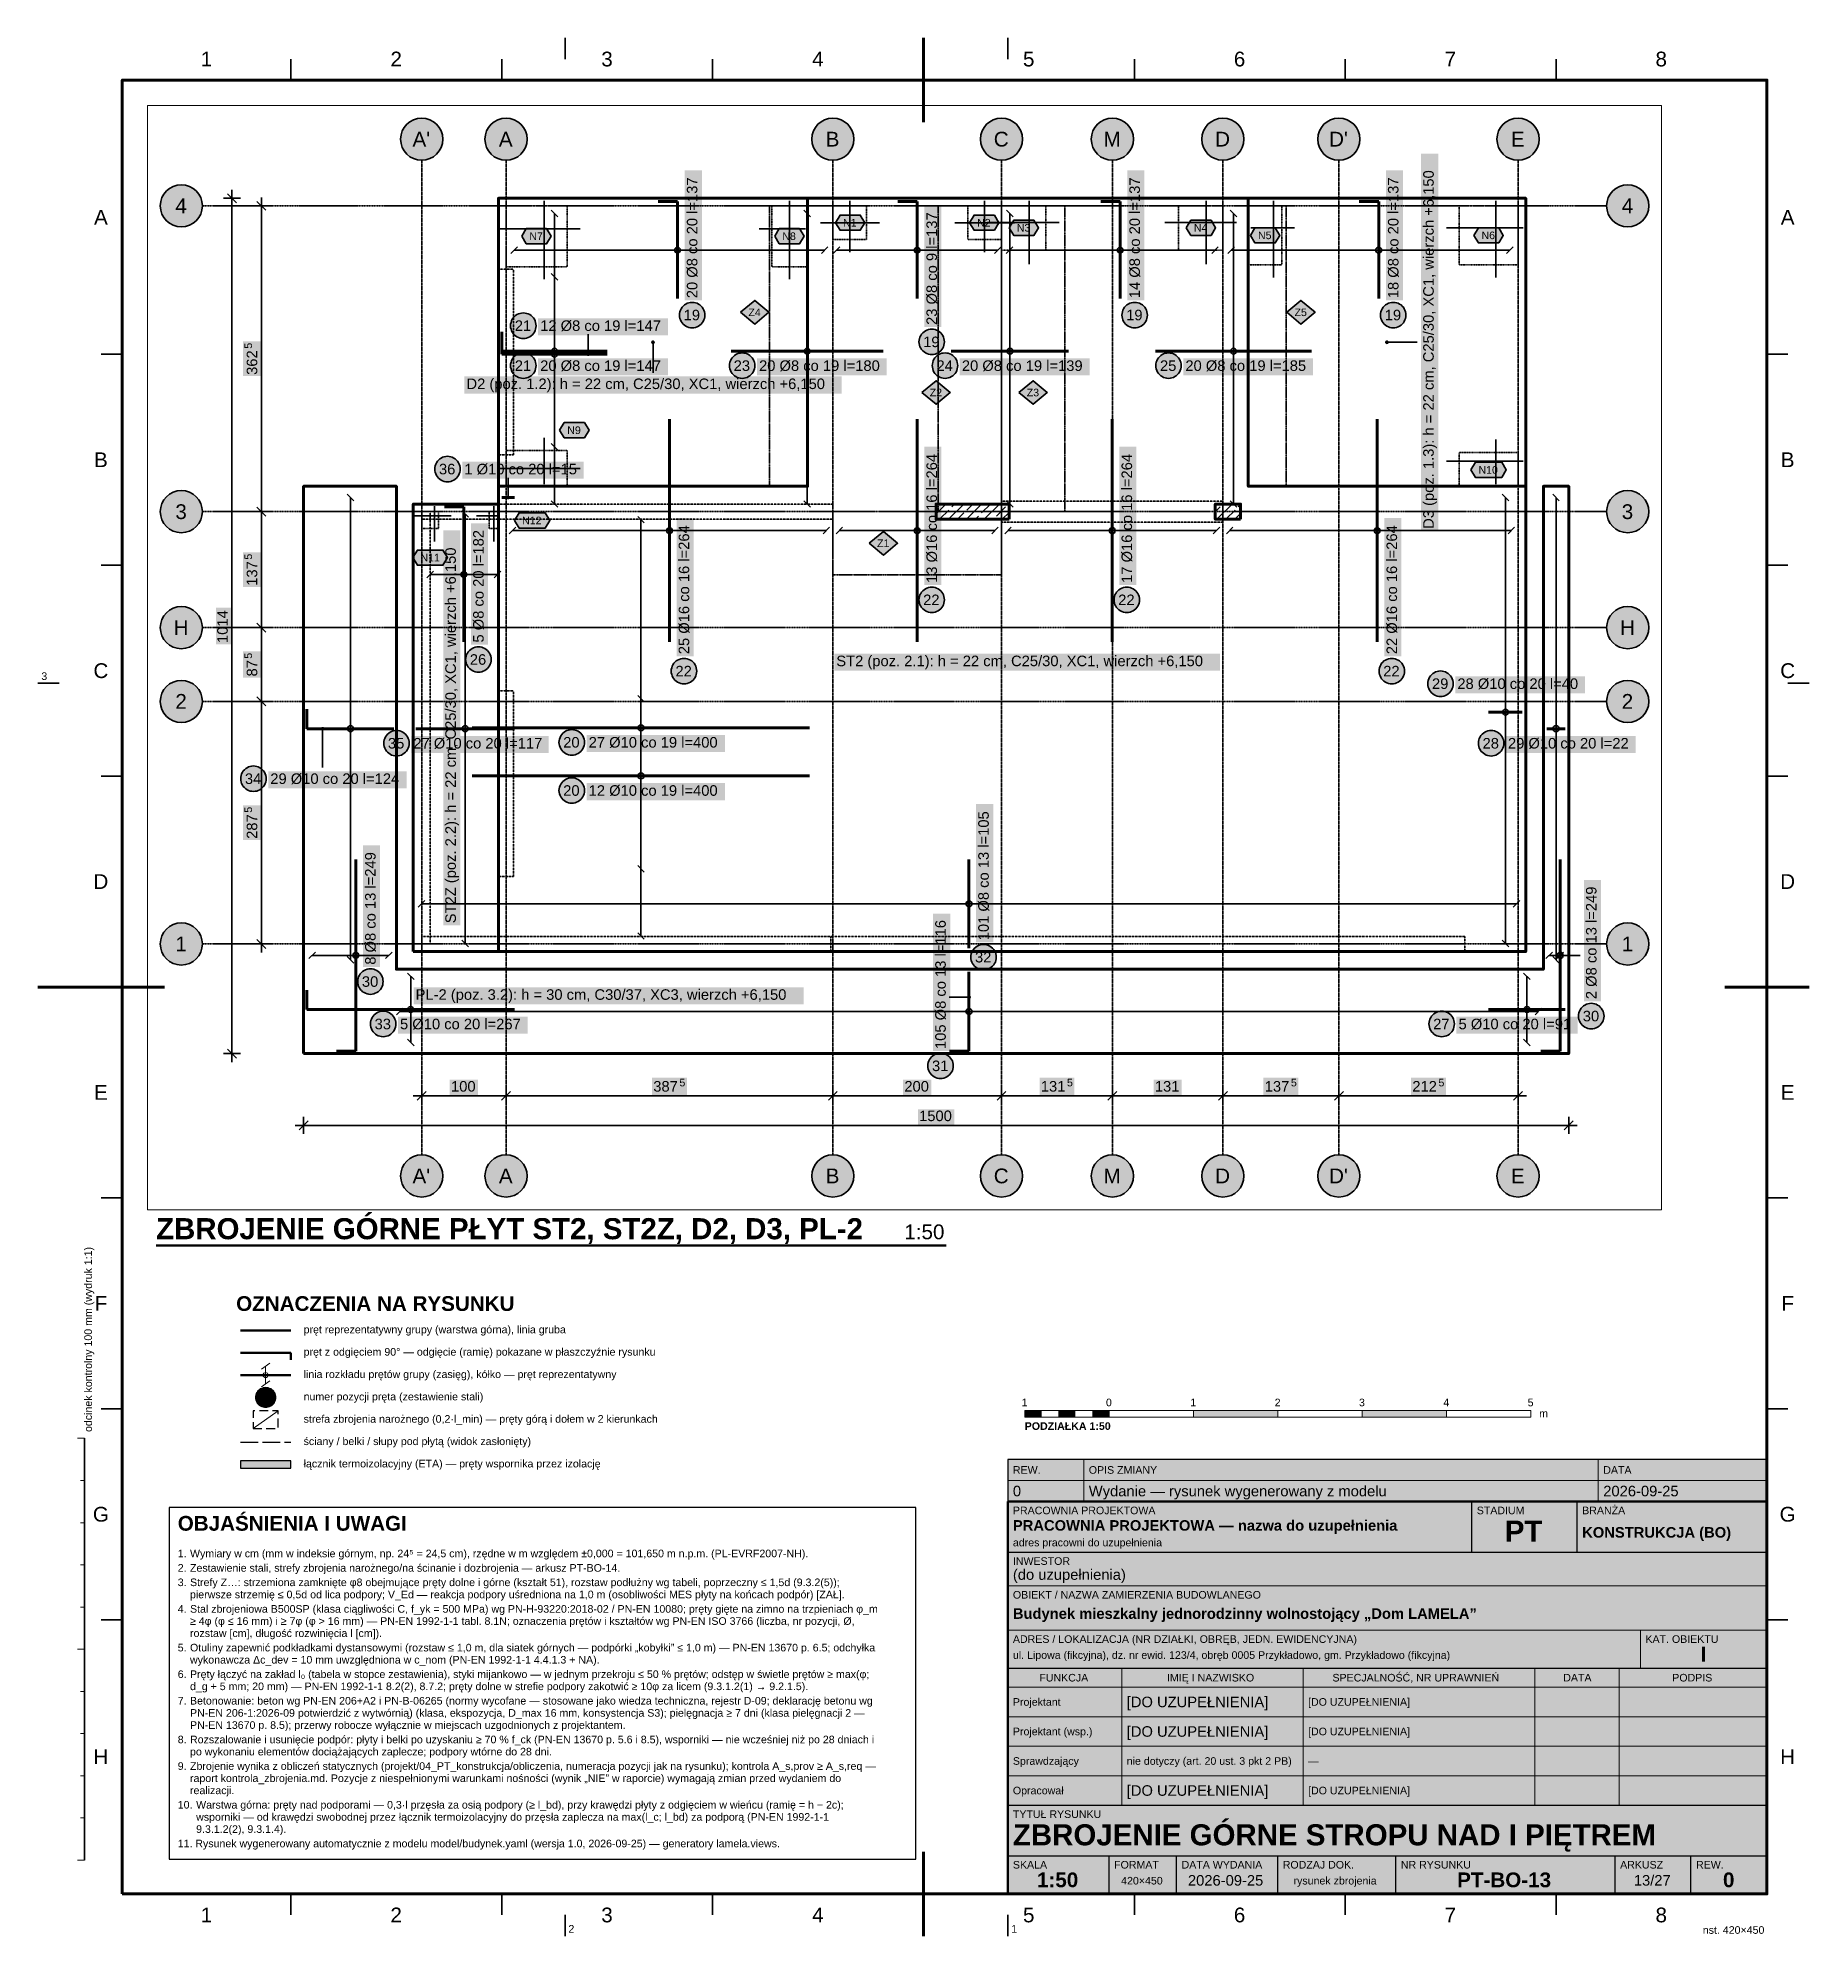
# Paper-space layout 'Arkusz PT-BO-13' of a CAD drawing. Header units: metres. Extents: x 0 to 420, y 0 to 450.
# The model-space entities are those that its viewports show. They can reach past a viewport. Long polylines and large blocks are cut down to what shows.
import ezdxf

# ---------------------------------------------------------------- set-up
doc = ezdxf.new("R2010")
doc.units = ezdxf.units.M
for name, pattern in [('KRESKOWA', [5.25, 4.2, -1.05]), ('KRESKOWA_DROBNA', [3.15, 2.1, -1.05]), ('PUNKTOWA', [10.5, 8.4, -1.05, 0, -1.05])]:
    doc.linetypes.add(name, pattern=pattern)
for name, color, linetype, lineweight in [('A-KRESKOWANIE', 8, 'Continuous', 18), ('A-MASKA', 7, 'Continuous', 18), ('A-OPISY', 2, 'Continuous', 25), ('K-KONSTR', 7, 'Continuous', 50), ('K-OSIE', 1, 'PUNKTOWA', 25), ('K-WYMIARY', 1, 'Continuous', 25), ('K-ZBROJENIE', 1, 'Continuous', 100), ('K-ZBROJENIE-OPIS', 2, 'Continuous', 25), ('R-LEGENDA', 7, 'Continuous', 25), ('R-OPISY', 7, 'Continuous', 25), ('R-RAMKA', 7, 'Continuous', 50), ('R-TABLICZKA', 7, 'Continuous', 25)]:
    doc.layers.add(name, color=color, linetype=linetype, lineweight=lineweight)
doc.layers.add('R-RZUTNIA', color=8, linetype='Continuous', lineweight=18, plot=False)
doc.styles.add('PL_ARIAL', font='arial.ttf')
doc.styles.add('PL_ARIAL_B', font='arialbd.ttf')

psp = doc.layouts.new('Arkusz PT-BO-13')

# ---------------------------------------------------------------- texts
at = {"layer": 'R-LEGENDA'}
for s, height, style, p in [('OZNACZENIA NA RYSUNKU', 3.5, 'PL_ARIAL_B', (47, 148.2)), ('pręt reprezentatywny grupy (warstwa górna), linia gruba', 1.8, 'PL_ARIAL', (63, 142.9)), ('pręt z odgięciem 90° — odgięcie (ramię) pokazane w płaszczyźnie rysunku', 1.8, 'PL_ARIAL', (63, 137.6)), ('linia rozkładu prętów grupy (zasięg), kółko — pręt reprezentatywny', 1.8, 'PL_ARIAL', (63, 132.3)), ('3', 2.5, 'PL_ARIAL', (52.99, 126.45)), ('numer pozycji pręta (zestawienie stali)', 1.8, 'PL_ARIAL', (63, 127)), ('strefa zbrojenia narożnego (0,2·l_min) — pręty górą i dołem w 2 kierunkach', 1.8, 'PL_ARIAL', (63, 121.7)), ('ściany / belki / słupy pod płytą (widok zasłonięty)', 1.8, 'PL_ARIAL', (63, 116.4)), ('łącznik termoizolacyjny (ETA) — pręty wspornika przez izolację', 1.8, 'PL_ARIAL', (63, 111.1))]:
    psp.add_text(s, height=height, dxfattribs=dict(at, style=style)).set_placement(p)
at = {"layer": 'R-OPISY'}
for s, height, style, p in [('ZBROJENIE GÓRNE PŁYT ST2, ST2Z, D2, D3, PL-2', 5, 'PL_ARIAL_B', (28, 165.2)), ('1:50', 3.5, 'PL_ARIAL', (205.45, 165.2)), ('1', 1.8, 'PL_ARIAL', (233.27, 125.6)), ('0', 1.8, 'PL_ARIAL', (253.27, 125.6)), ('1', 1.8, 'PL_ARIAL', (273.27, 125.6)), ('2', 1.8, 'PL_ARIAL', (293.27, 125.6)), ('3', 1.8, 'PL_ARIAL', (313.27, 125.6)), ('4', 1.8, 'PL_ARIAL', (333.27, 125.6)), ('5', 1.8, 'PL_ARIAL', (353.27, 125.6)), ('PODZIAŁKA 1:50', 1.8, 'PL_ARIAL_B', (234, 120)), ('m', 1.8, 'PL_ARIAL', (356, 123)), ('OBJAŚNIENIA I UWAGI', 3.5, 'PL_ARIAL_B', (33.15, 96.1)), ('1. ', 1.8, 'PL_ARIAL', (33.15, 89.8)), ('Wymiary w cm (mm w indeksie górnym, np. 24⁵ = 24,5 cm), rzędne w m względem ±0,000 = 101,650 m n.p.m. (PL-EVRF2007-NH).', 1.8, 'PL_ARIAL', (36.06, 89.8)), ('2. ', 1.8, 'PL_ARIAL', (33.15, 86.38)), ('Zestawienie stali, strefy zbrojenia narożnego/na ścinanie i dozbrojenia — arkusz PT-BO-14.', 1.8, 'PL_ARIAL', (36.06, 86.38)), ('3. ', 1.8, 'PL_ARIAL', (33.15, 82.96)), ('Strefy Z…: strzemiona zamknięte φ8 obejmujące pręty dolne i górne (kształt 51), rozstaw podłużny wg tabeli, poprzeczny ≤ 1,5d (9.3.2(5));', 1.8, 'PL_ARIAL', (36.06, 82.96)), ('pierwsze strzemię ≤ 0,5d od lica podpory; V_Ed — reakcja podpory uśredniona na 1,0 m (osobliwości MES płyty na końcach podpór) [ZAŁ].', 1.8, 'PL_ARIAL', (36.06, 80.08)), ('4. ', 1.8, 'PL_ARIAL', (33.15, 76.66)), ('Stal zbrojeniowa B500SP (klasa ciągliwości C, f_yk = 500 MPa) wg PN-H-93220:2018-02 / PN-EN 10080; pręty gięte na zimno na trzpieniach φ_m', 1.8, 'PL_ARIAL', (36.06, 76.66)), ('≥ 4φ (φ ≤ 16 mm) i ≥ 7φ (φ > 16 mm) — PN-EN 1992-1-1 tabl. 8.1N; oznaczenia prętów i kształtów wg PN-EN ISO 3766 (liczba, nr pozycji, Ø,', 1.8, 'PL_ARIAL', (36.06, 73.78)), ('rozstaw [cm], długość rozwinięcia l [cm]).', 1.8, 'PL_ARIAL', (36.06, 70.9)), ('5. ', 1.8, 'PL_ARIAL', (33.15, 67.48)), ('Otuliny zapewnić podkładkami dystansowymi (rozstaw ≤ 1,0 m, dla siatek górnych — podpórki „kobyłki” ≤ 1,0 m) — PN-EN 13670 p. 6.5; odchyłka', 1.8, 'PL_ARIAL', (36.06, 67.48)), ('6. ', 1.8, 'PL_ARIAL', (33.15, 61.18)), ('wykonawcza Δc_dev = 10 mm uwzględniona w c_nom (PN-EN 1992-1-1 4.4.1.3 + NA).', 1.8, 'PL_ARIAL', (36.06, 64.6)), ('Pręty łączyć na zakład l₀ (tabela w stopce zestawienia), styki mijankowo — w jednym przekroju ≤ 50 % prętów; odstęp w świetle prętów ≥ max(φ;', 1.8, 'PL_ARIAL', (36.06, 61.18)), ('d_g + 5 mm; 20 mm) — PN-EN 1992-1-1 8.2(2), 8.7.2; pręty dolne w strefie podpory zakotwić ≥ 10φ za licem (9.3.1.2(1) → 9.2.1.5).', 1.8, 'PL_ARIAL', (36.06, 58.3)), ('7. ', 1.8, 'PL_ARIAL', (33.15, 54.88)), ('Betonowanie: beton wg PN-EN 206+A2 i PN-B-06265 (normy wycofane — stosowane jako wiedza techniczna, rejestr D-09; deklarację betonu wg', 1.8, 'PL_ARIAL', (36.06, 54.88)), ('PN-EN 206-1:2026-09 potwierdzić z wytwórnią) (klasa, ekspozycja, D_max 16 mm, konsystencja S3); pielęgnacja ≥ 7 dni (klasa pielęgnacji 2 —', 1.8, 'PL_ARIAL', (36.06, 52)), ('PN-EN 13670 p. 8.5); przerwy robocze wyłącznie w miejscach uzgodnionych z projektantem.', 1.8, 'PL_ARIAL', (36.06, 49.12)), ('8. ', 1.8, 'PL_ARIAL', (33.15, 45.7)), ('Rozszalowanie i usunięcie podpór: płyty i belki po uzyskaniu ≥ 70 % f_ck (PN-EN 13670 p. 5.6 i 8.5), wsporniki — nie wcześniej niż po 28 dniach i', 1.8, 'PL_ARIAL', (36.06, 45.7)), ('9. ', 1.8, 'PL_ARIAL', (33.15, 39.4)), ('Zbrojenie wynika z obliczeń statycznych (projekt/04_PT_konstrukcja/obliczenia, numeracja pozycji jak na rysunku); kontrola A_s,prov ≥ A_s,req —', 1.8, 'PL_ARIAL', (36.06, 39.4)), ('po wykonaniu elementów dociążających zaplecze; podpory wtórne do 28 dni.', 1.8, 'PL_ARIAL', (36.06, 42.82)), ('raport kontrola_zbrojenia.md. Pozycje z niespełnionymi warunkami nośności (wynik „NIE” w raporcie) wymagają zmian przed wydaniem do', 1.8, 'PL_ARIAL', (36.06, 36.52)), ('10. ', 1.8, 'PL_ARIAL', (33.15, 30.22)), ('realizacji.', 1.8, 'PL_ARIAL', (36.06, 33.64)), ('Warstwa górna: pręty nad podporami — 0,3·l przęsła za osią podpory (≥ l_bd), przy krawędzi płyty z odgięciem w wieńcu (ramię = h − 2c);', 1.8, 'PL_ARIAL', (37.51, 30.22)), ('wsporniki — od krawędzi swobodnej przez łącznik termoizolacyjny do przęsła zaplecza na max(l_c; l_bd) za podporą (PN-EN 1992-1-1', 1.8, 'PL_ARIAL', (37.51, 27.34)), ('11. ', 1.8, 'PL_ARIAL', (33.15, 21.04)), ('Rysunek wygenerowany automatycznie z modelu model/budynek.yaml (wersja 1.0, 2026-09-25) — generatory lamela.views.', 1.8, 'PL_ARIAL', (37.32, 21.04)), ('9.3.1.2(2), 9.3.1.4).', 1.8, 'PL_ARIAL', (37.51, 24.46))]:
    psp.add_text(s, height=height, dxfattribs=dict(at, style=style)).set_placement(p)
at = {"layer": 'R-OPISY', "style": 'PL_ARIAL'}
psp.add_text('odcinek kontrolny 100 mm (wydruk 1:1)', height=1.8, rotation=90, dxfattribs=at).set_placement((12.8, 119.5))
at = {"layer": 'R-RAMKA', "style": 'PL_ARIAL'}
for s, height, p in [('1', 3.5, (38.59, 443.25)), ('2', 3.5, (83.59, 443.25)), ('3', 3.5, (133.59, 443.25)), ('4', 3.5, (183.59, 443.25)), ('5', 3.5, (233.59, 443.25)), ('6', 3.5, (283.59, 443.25)), ('7', 3.5, (333.59, 443.25)), ('8', 3.5, (383.59, 443.25)), ('A', 3.5, (13.3, 405.75)), ('A', 3.5, (413.3, 405.75)), ('B', 3.5, (13.3, 348.25)), ('B', 3.5, (413.3, 348.25)), ('C', 3.5, (13.16, 298.25)), ('C', 3.5, (413.16, 298.25)), ('3', 1.8, (0.8, 297.8)), ('D', 3.5, (13.16, 248.25)), ('D', 3.5, (413.16, 248.25)), ('E', 3.5, (13.3, 198.25)), ('E', 3.5, (413.3, 198.25)), ('F', 3.5, (13.45, 148.25)), ('F', 3.5, (413.45, 148.25)), ('G', 3.5, (13.02, 98.25)), ('G', 3.5, (413.02, 98.25)), ('H', 3.5, (13.16, 40.75)), ('H', 3.5, (413.16, 40.75)), ('1', 3.5, (38.59, 3.25)), ('2', 3.5, (83.59, 3.25)), ('3', 3.5, (133.59, 3.25)), ('4', 3.5, (183.59, 3.25)), ('5', 3.5, (233.59, 3.25)), ('6', 3.5, (283.59, 3.25)), ('7', 3.5, (333.59, 3.25)), ('8', 3.5, (383.59, 3.25)), ('2', 1.8, (125.8, 0.8)), ('1', 1.8, (230.8, 0.8)), ('nst. 420×450', 1.8, (394.8, 0.53))]:
    psp.add_text(s, height=height, dxfattribs=at).set_placement(p)
at = {"layer": 'R-TABLICZKA'}
for s, height, style, p in [('REW.', 1.8, 'PL_ARIAL', (231.2, 109.6)), ('OPIS ZMIANY', 1.8, 'PL_ARIAL', (249.2, 109.6)), ('DATA', 1.8, 'PL_ARIAL', (371.2, 109.6)), ('0', 2.5, 'PL_ARIAL', (231.2, 104.25)), ('Wydanie — rysunek wygenerowany z modelu', 2.5, 'PL_ARIAL', (249.2, 104.25)), ('2026-09-25', 2.5, 'PL_ARIAL', (371.2, 104.25)), ('PRACOWNIA PROJEKTOWA', 1.8, 'PL_ARIAL', (231.2, 100)), ('STADIUM', 1.8, 'PL_ARIAL', (341.2, 100)), ('BRANŻA', 1.8, 'PL_ARIAL', (366.2, 100)), ('PRACOWNIA PROJEKTOWA — nazwa do uzupełnienia', 2.5, 'PL_ARIAL_B', (231.2, 96.1)), ('PT', 5, 'PL_ARIAL_B', (347.86, 93.5)), ('KONSTRUKCJA (BO)', 2.5, 'PL_ARIAL_B', (366.2, 94.45)), ('adres pracowni do uzupełnienia', 1.8, 'PL_ARIAL', (231.2, 92.4)), ('(do uzupełnienia)', 2.5, 'PL_ARIAL', (231.2, 84.45)), ('INWESTOR', 1.8, 'PL_ARIAL', (231.2, 88)), ('OBIEKT / NAZWA ZAMIERZENIA BUDOWLANEGO', 1.8, 'PL_ARIAL', (231.2, 80)), ('Budynek mieszkalny jednorodzinny wolnostojący „Dom LAMELA”', 2.5, 'PL_ARIAL_B', (231.2, 75.2)), ('ADRES / LOKALIZACJA (NR DZIAŁKI, OBRĘB, JEDN. EWIDENCYJNA)', 1.8, 'PL_ARIAL', (231.2, 69.5)), ('ul. Lipowa (fikcyjna), dz. nr ewid. 123/4, obręb 0005 Przykładowo, gm. Przykładowo (fikcyjna)', 1.8, 'PL_ARIAL', (231.2, 65.72)), ('KAT. OBIEKTU', 1.8, 'PL_ARIAL', (381.2, 69.5)), ('I', 3.5, 'PL_ARIAL_B', (394.29, 65.07)), ('FUNKCJA', 1.8, 'PL_ARIAL', (237.47, 60.35)), ('IMIĘ I NAZWISKO', 1.8, 'PL_ARIAL', (267.74, 60.35)), ('SPECJALNOŚĆ, NR UPRAWNIEŃ', 1.8, 'PL_ARIAL', (306.98, 60.35)), ('DATA', 1.8, 'PL_ARIAL', (361.71, 60.35)), ('PODPIS', 1.8, 'PL_ARIAL', (387.56, 60.35)), ('Projektant', 1.8, 'PL_ARIAL', (231.2, 54.6)), ('[DO UZUPEŁNIENIA]', 2.5, 'PL_ARIAL', (258.2, 54.25)), ('[DO UZUPEŁNIENIA]', 1.8, 'PL_ARIAL', (301.2, 54.6)), ('[DO UZUPEŁNIENIA]', 2.5, 'PL_ARIAL', (258.2, 47.25)), ('Projektant (wsp.)', 1.8, 'PL_ARIAL', (231.2, 47.6)), ('[DO UZUPEŁNIENIA]', 1.8, 'PL_ARIAL', (301.2, 47.6)), ('Sprawdzający', 1.8, 'PL_ARIAL', (231.2, 40.6)), ('nie dotyczy (art. 20 ust. 3 pkt 2 PB)', 1.8, 'PL_ARIAL', (258.2, 40.6)), ('—', 1.8, 'PL_ARIAL', (301.2, 40.6)), ('Opracował', 1.8, 'PL_ARIAL', (231.2, 33.6)), ('[DO UZUPEŁNIENIA]', 2.5, 'PL_ARIAL', (258.2, 33.25)), ('[DO UZUPEŁNIENIA]', 1.8, 'PL_ARIAL', (301.2, 33.6)), ('TYTUŁ RYSUNKU', 1.8, 'PL_ARIAL', (231.2, 28)), ('ZBROJENIE GÓRNE STROPU NAD I PIĘTREM', 5, 'PL_ARIAL_B', (231.2, 21.5)), ('SKALA', 1.8, 'PL_ARIAL', (231.2, 16)), ('1:50', 3.5, 'PL_ARIAL_B', (236.91, 11.57)), ('FORMAT', 1.8, 'PL_ARIAL', (255.2, 16)), ('420×450', 1.8, 'PL_ARIAL', (256.87, 12.22)), ('DATA WYDANIA', 1.8, 'PL_ARIAL', (271.2, 16)), ('2026-09-25', 2.5, 'PL_ARIAL', (272.71, 11.95)), ('RODZAJ DOK.', 1.8, 'PL_ARIAL', (295.2, 16)), ('rysunek zbrojenia', 1.8, 'PL_ARIAL', (297.75, 12.22)), ('NR RYSUNKU', 1.8, 'PL_ARIAL', (323.2, 16)), ('PT-BO-13', 3.5, 'PL_ARIAL_B', (336.55, 11.57)), ('ARKUSZ', 1.8, 'PL_ARIAL', (375.2, 16)), ('13/27', 2.5, 'PL_ARIAL', (378.45, 11.95)), ('REW.', 1.8, 'PL_ARIAL', (393.2, 16)), ('0', 3.5, 'PL_ARIAL_B', (399.59, 11.57))]:
    psp.add_text(s, height=height, dxfattribs=dict(at, style=style)).set_placement(p)

msp = doc.modelspace()

# ---------------------------------------------------------------- texts
at = {"layer": 'A-OPISY', "style": 'PL_ARIAL'}
for s, p in [('D3 (poz. 1.3): h = 22 cm, C25/30, XC1, wierzch +6,150', (11, 4.921)), ('ST2Z (poz. 2.2): h = 22 cm, C25/30, XC1, wierzch +6,150', (-0.595, 0.245))]:
    msp.add_text(s, height=0.125, rotation=90, dxfattribs=at).set_placement(p)
for s, p in [('D2 (poz. 1.2): h = 22 cm, C25/30, XC1, wierzch +6,150', (-0.469, 6.578)), ('ST2 (poz. 2.1): h = 22 cm, C25/30, XC1, wierzch +6,150', (3.916, 3.293)), ('PL-2 (poz. 3.2): h = 30 cm, C30/37, XC3, wierzch +6,150', (-1.072, -0.662))]:
    msp.add_text(s, height=0.125, dxfattribs=at).set_placement(p)
at = {"layer": 'K-OSIE', "style": 'PL_ARIAL'}
for s, p in [("A'", (-1.109, 9.453)), ('A', (-0.085, 9.453)), ('B', (3.79, 9.453)), ('C', (5.783, 9.453)), ('M', (7.084, 9.453)), ('D', (8.408, 9.453)), ("D'", (9.759, 9.453)), ('E', (11.915, 9.453)), ('4', (-3.921, 8.662)), ('4', (13.229, 8.662)), ('3', (-3.921, 5.037)), ('3', (13.229, 5.037)), ('H', (-3.942, 3.663)), ('H', (13.208, 3.663)), ('2', (-3.921, 2.788)), ('2', (13.229, 2.788)), ('1', (-3.921, -0.088)), ('1', (13.229, -0.088)), ("A'", (-1.109, -2.837)), ('A', (-0.085, -2.837)), ('B', (3.79, -2.837)), ('C', (5.783, -2.837)), ('M', (7.084, -2.837)), ('D', (8.408, -2.837)), ("D'", (9.759, -2.837)), ('E', (11.915, -2.837))]:
    msp.add_text(s, height=0.175, dxfattribs=at).set_placement(p)
at = {"layer": 'K-WYMIARY', "style": 'PL_ARIAL'}
for s, height, p in [('5', 0.09, (-3.012, 7.056)), ('362', 0.125, (-2.95, 6.746)), ('5', 0.09, (-3.012, 4.556)), ('137', 0.125, (-2.95, 4.246)), ('1014', 0.125, (-3.3, 3.568)), ('5', 0.09, (-3.012, 3.381)), ('87', 0.125, (-2.95, 3.171)), ('5', 0.09, (-3.012, 1.556)), ('287', 0.125, (-2.95, 1.246))]:
    msp.add_text(s, height=height, rotation=90, dxfattribs=at).set_placement(p)
for s, height, p in [('100', 0.125, (-0.652, -1.75)), ('387', 0.125, (1.746, -1.75)), ('5', 0.09, (2.056, -1.688)), ('200', 0.125, (4.723, -1.75)), ('131', 0.125, (6.341, -1.75)), ('5', 0.09, (6.651, -1.688)), ('131', 0.125, (7.693, -1.75)), ('137', 0.125, (8.996, -1.75)), ('5', 0.09, (9.306, -1.688)), ('212', 0.125, (10.746, -1.75)), ('5', 0.09, (11.056, -1.688)), ('1500', 0.125, (4.898, -2.1))]:
    msp.add_text(s, height=height, dxfattribs=at).set_placement(p)
at = {"layer": 'K-ZBROJENIE-OPIS', "style": 'PL_ARIAL'}
for s, p in [('20 Ø8 co 20 l=137', (2.269, 7.655)), ('14 Ø8 co 20 l=137', (7.516, 7.655)), ('18 Ø8 co 20 l=137', (10.582, 7.655)), ('23 Ø8 co 9 l=137', (5.11, 7.338)), ('13 Ø16 co 16 l=264', (5.11, 4.28)), ('17 Ø16 co 16 l=264', (7.423, 4.28)), ('25 Ø16 co 16 l=264', (2.172, 3.435)), ('22 Ø16 co 16 l=264', (10.565, 3.435)), ('5 Ø8 co 20 l=182', (-0.265, 3.573)), ('101 Ø8 co 13 l=105', (5.724, 0.044)), ('8 Ø8 co 13 l=249', (-1.546, -0.246)), ('2 Ø8 co 13 l=249', (12.93, -0.654)), ('105 Ø8 co 13 l=116', (5.214, -1.245))]:
    msp.add_text(s, height=0.125, rotation=90, dxfattribs=at).set_placement(p)
for s, height, p in [('N1', 0.09, (3.996, 8.505)), ('N2', 0.09, (5.586, 8.505)), ('N7', 0.09, (0.276, 8.345)), ('N8', 0.09, (3.276, 8.345)), ('N3', 0.09, (6.056, 8.445)), ('N4', 0.09, (8.156, 8.445)), ('N5', 0.09, (8.916, 8.355)), ('N6', 0.09, (11.566, 8.355)), ('19', 0.125, (2.106, 7.393)), ('Z4', 0.09, (2.874, 7.443)), ('19', 0.125, (7.353, 7.393)), ('Z5', 0.09, (9.349, 7.443)), ('19', 0.125, (10.419, 7.393)), ('21', 0.125, (0.104, 7.267)), ('12 Ø8 co 19 l=147', 0.125, (0.405, 7.267)), ('19', 0.125, (4.946, 7.075)), ('21', 0.125, (0.104, 6.793)), ('20 Ø8 co 19 l=147', 0.125, (0.405, 6.793)), ('23', 0.125, (2.699, 6.793)), ('20 Ø8 co 19 l=180', 0.125, (3, 6.793)), ('24', 0.125, (5.104, 6.793)), ('20 Ø8 co 19 l=139', 0.125, (5.405, 6.793)), ('25', 0.125, (7.754, 6.793)), ('20 Ø8 co 19 l=185', 0.125, (8.055, 6.793)), ('Z2', 0.09, (5.024, 6.492)), ('Z3', 0.09, (6.174, 6.492)), ('N9', 0.09, (0.726, 6.045)), ('36', 0.125, (-0.795, 5.567)), ('1 Ø10 co 20 l=15', 0.125, (-0.494, 5.567)), ('N10', 0.09, (11.53, 5.575)), ('N12', 0.09, (0.19, 4.975)), ('Z1', 0.09, (4.399, 4.705)), ('N11', 0.09, (-1.015, 4.535)), ('22', 0.125, (4.946, 4.017)), ('22', 0.125, (7.259, 4.017)), ('26', 0.125, (-0.429, 3.31)), ('22', 0.125, (2.009, 3.172)), ('22', 0.125, (10.401, 3.172)), ('28 Ø10 co 20 l=40', 0.125, (11.28, 3.023)), ('29', 0.125, (10.979, 3.023)), ('35', 0.125, (-1.4, 2.317)), ('27 Ø10 co 20 l=117', 0.125, (-1.099, 2.317)), ('20', 0.125, (0.678, 2.328)), ('27 Ø10 co 19 l=400', 0.125, (0.98, 2.328)), ('28', 0.125, (11.579, 2.317)), ('29 Ø10 co 20 l=22', 0.125, (11.88, 2.317)), ('29 Ø10 co 20 l=124', 0.125, (-2.795, 1.897)), ('34', 0.125, (-3.096, 1.897)), ('20', 0.125, (0.678, 1.757)), ('12 Ø10 co 19 l=400', 0.125, (0.98, 1.757)), ('32', 0.125, (5.561, -0.219)), ('30', 0.125, (-1.709, -0.508)), ('33', 0.125, (-1.558, -1.011)), ('5 Ø10 co 20 l=267', 0.125, (-1.257, -1.011)), ('27', 0.125, (10.993, -1.011)), ('5 Ø10 co 20 l=91', 0.125, (11.294, -1.011)), ('30', 0.125, (12.767, -0.917)), ('31', 0.125, (5.051, -1.507))]:
    msp.add_text(s, height=height, dxfattribs=at).set_placement(p)

# ---------------------------------------------------------------- hatches: boundary and pattern name
at = {"layer": 'A-MASKA', "true_color": 0xffffff}
for points in [[(11.053, 4.896), (11.053, 9.369), (10.85, 9.369), (10.85, 4.896)], [(2.322, 7.63), (2.322, 9.17), (2.119, 9.17), (2.119, 7.63)], [(7.569, 7.63), (7.569, 9.17), (7.366, 9.17), (7.366, 7.63)], [(10.635, 7.63), (10.635, 9.17), (10.432, 9.17), (10.432, 7.63)], [(5.163, 7.313), (5.163, 8.751), (4.96, 8.751), (4.96, 7.313)], [(0.38, 7.214), (1.92, 7.214), (1.92, 7.417), (0.38, 7.417)], [(-2.907, 6.731), (-2.907, 7.144), (-3.117, 7.144), (-3.117, 6.731)], [(0.38, 6.741), (1.92, 6.741), (1.92, 6.943), (0.38, 6.943)], [(2.975, 6.741), (4.515, 6.741), (4.515, 6.943), (2.975, 6.943)], [(5.38, 6.741), (6.92, 6.741), (6.92, 6.943), (5.38, 6.943)], [(8.03, 6.741), (9.57, 6.741), (9.57, 6.943), (8.03, 6.943)], [(-0.494, 6.525), (3.979, 6.525), (3.979, 6.728), (-0.494, 6.728)], [(5.163, 4.255), (5.163, 5.895), (4.96, 5.895), (4.96, 4.255)], [(7.475, 4.255), (7.475, 5.895), (7.272, 5.895), (7.272, 4.255)], [(-0.519, 5.515), (0.919, 5.515), (0.919, 5.717), (-0.519, 5.717)], [(-0.213, 3.548), (-0.213, 4.986), (-0.415, 4.986), (-0.415, 3.548)], [(2.225, 3.41), (2.225, 5.051), (2.022, 5.051), (2.022, 3.41)], [(10.617, 3.41), (10.617, 5.051), (10.415, 5.051), (10.415, 3.41)], [(-0.543, 0.22), (-0.543, 4.905), (-0.745, 4.905), (-0.745, 0.22)], [(-2.907, 4.231), (-2.907, 4.644), (-3.117, 4.644), (-3.117, 4.231)], [(-3.257, 3.553), (-3.257, 3.987), (-3.44, 3.987), (-3.44, 3.553)], [(-2.907, 3.156), (-2.907, 3.469), (-3.117, 3.469), (-3.117, 3.156)], [(3.891, 3.24), (8.466, 3.24), (8.466, 3.443), (3.891, 3.443)], [(11.255, 2.97), (12.795, 2.97), (12.795, 3.173), (11.255, 3.173)], [(0.955, 2.275), (2.595, 2.275), (2.595, 2.478), (0.955, 2.478)], [(-1.124, 2.264), (0.504, 2.264), (0.504, 2.467), (-1.124, 2.467)], [(11.855, 2.264), (13.395, 2.264), (13.395, 2.467), (11.855, 2.467)], [(-2.82, 1.844), (-1.179, 1.844), (-1.179, 2.047), (-2.82, 2.047)], [(0.955, 1.704), (2.595, 1.704), (2.595, 1.907), (0.955, 1.907)], [(-2.907, 1.231), (-2.907, 1.644), (-3.117, 1.644), (-3.117, 1.231)], [(5.777, 0.019), (5.777, 1.659), (5.574, 1.659), (5.574, 0.019)], [(-1.493, -0.271), (-1.493, 1.168), (-1.696, 1.168), (-1.696, -0.271)], [(12.983, -0.679), (12.983, 0.759), (12.78, 0.759), (12.78, -0.679)], [(5.267, -1.27), (5.267, 0.358), (5.064, 0.358), (5.064, -1.27)], [(-1.097, -0.715), (3.528, -0.715), (3.528, -0.512), (-1.097, -0.512)], [(-1.282, -1.063), (0.258, -1.063), (0.258, -0.861), (-1.282, -0.861)], [(11.269, -1.063), (12.708, -1.063), (12.708, -0.861), (11.269, -0.861)], [(-0.667, -1.792), (-0.333, -1.792), (-0.333, -1.61), (-0.667, -1.61)], [(1.731, -1.792), (2.144, -1.792), (2.144, -1.583), (1.731, -1.583)], [(4.708, -1.792), (5.042, -1.792), (5.042, -1.61), (4.708, -1.61)], [(6.326, -1.792), (6.739, -1.792), (6.739, -1.583), (6.326, -1.583)], [(7.678, -1.792), (8.012, -1.792), (8.012, -1.61), (7.678, -1.61)], [(8.981, -1.792), (9.394, -1.792), (9.394, -1.583), (8.981, -1.583)], [(10.731, -1.792), (11.144, -1.792), (11.144, -1.583), (10.731, -1.583)], [(4.883, -2.143), (5.317, -2.143), (5.317, -1.96), (4.883, -1.96)]]:
    msp.add_hatch(color=7, dxfattribs=at).paths.add_polyline_path(points)
at = {"layer": 'A-OPISY', "true_color": 0x000000}
for points in [[(1.765, 7.133), (1.764, 7.138), (1.762, 7.144), (1.758, 7.148), (1.754, 7.152), (1.748, 7.154), (1.743, 7.155), (1.737, 7.154), (1.731, 7.152), (1.727, 7.148), (1.723, 7.144), (1.721, 7.138), (1.72, 7.133), (1.721, 7.127), (1.723, 7.121), (1.727, 7.117), (1.731, 7.113), (1.737, 7.111), (1.743, 7.11), (1.748, 7.111), (1.754, 7.113), (1.758, 7.117), (1.762, 7.121), (1.764, 7.127)], [(10.468, 7.133), (10.467, 7.138), (10.464, 7.144), (10.461, 7.148), (10.456, 7.152), (10.451, 7.154), (10.445, 7.155), (10.439, 7.154), (10.434, 7.152), (10.429, 7.148), (10.426, 7.144), (10.423, 7.138), (10.422, 7.133), (10.423, 7.127), (10.426, 7.121), (10.429, 7.117), (10.434, 7.113), (10.439, 7.111), (10.445, 7.11), (10.451, 7.111), (10.456, 7.113), (10.461, 7.117), (10.464, 7.121), (10.467, 7.127)]]:
    msp.add_hatch(color=7, dxfattribs=at).paths.add_polyline_path(points)
at = {"layer": 'K-OSIE', "true_color": 0xffffff}
for points in [[(-0.75, 9.54), (-0.752, 9.573), (-0.759, 9.605), (-0.769, 9.636), (-0.783, 9.665), (-0.802, 9.692), (-0.823, 9.717), (-0.848, 9.738), (-0.875, 9.757), (-0.904, 9.771), (-0.935, 9.781), (-0.967, 9.788), (-1, 9.79), (-1.033, 9.788), (-1.065, 9.781), (-1.096, 9.771), (-1.125, 9.757), (-1.152, 9.738), (-1.177, 9.717), (-1.198, 9.692), (-1.217, 9.665), (-1.231, 9.636), (-1.241, 9.605), (-1.248, 9.573), (-1.25, 9.54), (-1.248, 9.507), (-1.241, 9.475), (-1.231, 9.444), (-1.217, 9.415), (-1.198, 9.388), (-1.177, 9.363), (-1.152, 9.342), (-1.125, 9.323), (-1.096, 9.309), (-1.065, 9.299), (-1.033, 9.292), (-1, 9.29), (-0.967, 9.292), (-0.935, 9.299), (-0.904, 9.309), (-0.875, 9.323), (-0.848, 9.342), (-0.823, 9.363), (-0.802, 9.388), (-0.783, 9.415), (-0.769, 9.444), (-0.759, 9.475), (-0.752, 9.507)], [(0.25, 9.54), (0.248, 9.573), (0.241, 9.605), (0.231, 9.636), (0.217, 9.665), (0.198, 9.692), (0.177, 9.717), (0.152, 9.738), (0.125, 9.757), (0.096, 9.771), (0.065, 9.781), (0.033, 9.788), (0, 9.79), (-0.033, 9.788), (-0.065, 9.781), (-0.096, 9.771), (-0.125, 9.757), (-0.152, 9.738), (-0.177, 9.717), (-0.198, 9.692), (-0.217, 9.665), (-0.231, 9.636), (-0.241, 9.605), (-0.248, 9.573), (-0.25, 9.54), (-0.248, 9.507), (-0.241, 9.475), (-0.231, 9.444), (-0.217, 9.415), (-0.198, 9.388), (-0.177, 9.363), (-0.152, 9.342), (-0.125, 9.323), (-0.096, 9.309), (-0.065, 9.299), (-0.033, 9.292), (0, 9.29), (0.033, 9.292), (0.065, 9.299), (0.096, 9.309), (0.125, 9.323), (0.152, 9.342), (0.177, 9.363), (0.198, 9.388), (0.217, 9.415), (0.231, 9.444), (0.241, 9.475), (0.248, 9.507)], [(4.125, 9.54), (4.123, 9.573), (4.116, 9.605), (4.106, 9.636), (4.092, 9.665), (4.073, 9.692), (4.052, 9.717), (4.027, 9.738), (4, 9.757), (3.971, 9.771), (3.94, 9.781), (3.908, 9.788), (3.875, 9.79), (3.842, 9.788), (3.81, 9.781), (3.779, 9.771), (3.75, 9.757), (3.723, 9.738), (3.698, 9.717), (3.677, 9.692), (3.658, 9.665), (3.644, 9.636), (3.634, 9.605), (3.627, 9.573), (3.625, 9.54), (3.627, 9.507), (3.634, 9.475), (3.644, 9.444), (3.658, 9.415), (3.677, 9.388), (3.698, 9.363), (3.723, 9.342), (3.75, 9.323), (3.779, 9.309), (3.81, 9.299), (3.842, 9.292), (3.875, 9.29), (3.908, 9.292), (3.94, 9.299), (3.971, 9.309), (4, 9.323), (4.027, 9.342), (4.052, 9.363), (4.073, 9.388), (4.092, 9.415), (4.106, 9.444), (4.116, 9.475), (4.123, 9.507)], [(6.125, 9.54), (6.123, 9.573), (6.116, 9.605), (6.106, 9.636), (6.092, 9.665), (6.073, 9.692), (6.052, 9.717), (6.027, 9.738), (6, 9.757), (5.971, 9.771), (5.94, 9.781), (5.908, 9.788), (5.875, 9.79), (5.842, 9.788), (5.81, 9.781), (5.779, 9.771), (5.75, 9.757), (5.723, 9.738), (5.698, 9.717), (5.677, 9.692), (5.658, 9.665), (5.644, 9.636), (5.634, 9.605), (5.627, 9.573), (5.625, 9.54), (5.627, 9.507), (5.634, 9.475), (5.644, 9.444), (5.658, 9.415), (5.677, 9.388), (5.698, 9.363), (5.723, 9.342), (5.75, 9.323), (5.779, 9.309), (5.81, 9.299), (5.842, 9.292), (5.875, 9.29), (5.908, 9.292), (5.94, 9.299), (5.971, 9.309), (6, 9.323), (6.027, 9.342), (6.052, 9.363), (6.073, 9.388), (6.092, 9.415), (6.106, 9.444), (6.116, 9.475), (6.123, 9.507)], [(7.44, 9.54), (7.438, 9.573), (7.431, 9.605), (7.421, 9.636), (7.407, 9.665), (7.388, 9.692), (7.367, 9.717), (7.342, 9.738), (7.315, 9.757), (7.286, 9.771), (7.255, 9.781), (7.223, 9.788), (7.19, 9.79), (7.157, 9.788), (7.125, 9.781), (7.094, 9.771), (7.065, 9.757), (7.038, 9.738), (7.013, 9.717), (6.992, 9.692), (6.973, 9.665), (6.959, 9.636), (6.949, 9.605), (6.942, 9.573), (6.94, 9.54), (6.942, 9.507), (6.949, 9.475), (6.959, 9.444), (6.973, 9.415), (6.992, 9.388), (7.013, 9.363), (7.038, 9.342), (7.065, 9.323), (7.094, 9.309), (7.125, 9.299), (7.157, 9.292), (7.19, 9.29), (7.223, 9.292), (7.255, 9.299), (7.286, 9.309), (7.315, 9.323), (7.342, 9.342), (7.367, 9.363), (7.388, 9.388), (7.407, 9.415), (7.421, 9.444), (7.431, 9.475), (7.438, 9.507)], [(8.75, 9.54), (8.748, 9.573), (8.741, 9.605), (8.731, 9.636), (8.717, 9.665), (8.698, 9.692), (8.677, 9.717), (8.652, 9.738), (8.625, 9.757), (8.596, 9.771), (8.565, 9.781), (8.533, 9.788), (8.5, 9.79), (8.467, 9.788), (8.435, 9.781), (8.404, 9.771), (8.375, 9.757), (8.348, 9.738), (8.323, 9.717), (8.302, 9.692), (8.283, 9.665), (8.269, 9.636), (8.259, 9.605), (8.252, 9.573), (8.25, 9.54), (8.252, 9.507), (8.259, 9.475), (8.269, 9.444), (8.283, 9.415), (8.302, 9.388), (8.323, 9.363), (8.348, 9.342), (8.375, 9.323), (8.404, 9.309), (8.435, 9.299), (8.467, 9.292), (8.5, 9.29), (8.533, 9.292), (8.565, 9.299), (8.596, 9.309), (8.625, 9.323), (8.652, 9.342), (8.677, 9.363), (8.698, 9.388), (8.717, 9.415), (8.731, 9.444), (8.741, 9.475), (8.748, 9.507)], [(10.125, 9.54), (10.123, 9.573), (10.116, 9.605), (10.106, 9.636), (10.092, 9.665), (10.073, 9.692), (10.052, 9.717), (10.027, 9.738), (10, 9.757), (9.971, 9.771), (9.94, 9.781), (9.908, 9.788), (9.875, 9.79), (9.842, 9.788), (9.81, 9.781), (9.779, 9.771), (9.75, 9.757), (9.723, 9.738), (9.698, 9.717), (9.677, 9.692), (9.658, 9.665), (9.644, 9.636), (9.634, 9.605), (9.627, 9.573), (9.625, 9.54), (9.627, 9.507), (9.634, 9.475), (9.644, 9.444), (9.658, 9.415), (9.677, 9.388), (9.698, 9.363), (9.723, 9.342), (9.75, 9.323), (9.779, 9.309), (9.81, 9.299), (9.842, 9.292), (9.875, 9.29), (9.908, 9.292), (9.94, 9.299), (9.971, 9.309), (10, 9.323), (10.027, 9.342), (10.052, 9.363), (10.073, 9.388), (10.092, 9.415), (10.106, 9.444), (10.116, 9.475), (10.123, 9.507)], [(12.25, 9.54), (12.248, 9.573), (12.241, 9.605), (12.231, 9.636), (12.217, 9.665), (12.198, 9.692), (12.177, 9.717), (12.152, 9.738), (12.125, 9.757), (12.096, 9.771), (12.065, 9.781), (12.033, 9.788), (12, 9.79), (11.967, 9.788), (11.935, 9.781), (11.904, 9.771), (11.875, 9.757), (11.848, 9.738), (11.823, 9.717), (11.802, 9.692), (11.783, 9.665), (11.769, 9.636), (11.759, 9.605), (11.752, 9.573), (11.75, 9.54), (11.752, 9.507), (11.759, 9.475), (11.769, 9.444), (11.783, 9.415), (11.802, 9.388), (11.823, 9.363), (11.848, 9.342), (11.875, 9.323), (11.904, 9.309), (11.935, 9.299), (11.967, 9.292), (12, 9.29), (12.033, 9.292), (12.065, 9.299), (12.096, 9.309), (12.125, 9.323), (12.152, 9.342), (12.177, 9.363), (12.198, 9.388), (12.217, 9.415), (12.231, 9.444), (12.241, 9.475), (12.248, 9.507)], [(-3.6, 8.75), (-3.602, 8.783), (-3.609, 8.815), (-3.619, 8.846), (-3.633, 8.875), (-3.652, 8.902), (-3.673, 8.927), (-3.698, 8.948), (-3.725, 8.967), (-3.754, 8.981), (-3.785, 8.991), (-3.817, 8.998), (-3.85, 9), (-3.883, 8.998), (-3.915, 8.991), (-3.946, 8.981), (-3.975, 8.967), (-4.002, 8.948), (-4.027, 8.927), (-4.048, 8.902), (-4.067, 8.875), (-4.081, 8.846), (-4.091, 8.815), (-4.098, 8.783), (-4.1, 8.75), (-4.098, 8.717), (-4.091, 8.685), (-4.081, 8.654), (-4.067, 8.625), (-4.048, 8.598), (-4.027, 8.573), (-4.002, 8.552), (-3.975, 8.533), (-3.946, 8.519), (-3.915, 8.509), (-3.883, 8.502), (-3.85, 8.5), (-3.817, 8.502), (-3.785, 8.509), (-3.754, 8.519), (-3.725, 8.533), (-3.698, 8.552), (-3.673, 8.573), (-3.652, 8.598), (-3.633, 8.625), (-3.619, 8.654), (-3.609, 8.685), (-3.602, 8.717)], [(13.55, 8.75), (13.548, 8.783), (13.541, 8.815), (13.531, 8.846), (13.517, 8.875), (13.498, 8.902), (13.477, 8.927), (13.452, 8.948), (13.425, 8.967), (13.396, 8.981), (13.365, 8.991), (13.333, 8.998), (13.3, 9), (13.267, 8.998), (13.235, 8.991), (13.204, 8.981), (13.175, 8.967), (13.148, 8.948), (13.123, 8.927), (13.102, 8.902), (13.083, 8.875), (13.069, 8.846), (13.059, 8.815), (13.052, 8.783), (13.05, 8.75), (13.052, 8.717), (13.059, 8.685), (13.069, 8.654), (13.083, 8.625), (13.102, 8.598), (13.123, 8.573), (13.148, 8.552), (13.175, 8.533), (13.204, 8.519), (13.235, 8.509), (13.267, 8.502), (13.3, 8.5), (13.333, 8.502), (13.365, 8.509), (13.396, 8.519), (13.425, 8.533), (13.452, 8.552), (13.477, 8.573), (13.498, 8.598), (13.517, 8.625), (13.531, 8.654), (13.541, 8.685), (13.548, 8.717)], [(-3.6, 5.125), (-3.602, 5.158), (-3.609, 5.19), (-3.619, 5.221), (-3.633, 5.25), (-3.652, 5.277), (-3.673, 5.302), (-3.698, 5.323), (-3.725, 5.342), (-3.754, 5.356), (-3.785, 5.366), (-3.817, 5.373), (-3.85, 5.375), (-3.883, 5.373), (-3.915, 5.366), (-3.946, 5.356), (-3.975, 5.342), (-4.002, 5.323), (-4.027, 5.302), (-4.048, 5.277), (-4.067, 5.25), (-4.081, 5.221), (-4.091, 5.19), (-4.098, 5.158), (-4.1, 5.125), (-4.098, 5.092), (-4.091, 5.06), (-4.081, 5.029), (-4.067, 5), (-4.048, 4.973), (-4.027, 4.948), (-4.002, 4.927), (-3.975, 4.908), (-3.946, 4.894), (-3.915, 4.884), (-3.883, 4.877), (-3.85, 4.875), (-3.817, 4.877), (-3.785, 4.884), (-3.754, 4.894), (-3.725, 4.908), (-3.698, 4.927), (-3.673, 4.948), (-3.652, 4.973), (-3.633, 5), (-3.619, 5.029), (-3.609, 5.06), (-3.602, 5.092)], [(13.55, 5.125), (13.548, 5.158), (13.541, 5.19), (13.531, 5.221), (13.517, 5.25), (13.498, 5.277), (13.477, 5.302), (13.452, 5.323), (13.425, 5.342), (13.396, 5.356), (13.365, 5.366), (13.333, 5.373), (13.3, 5.375), (13.267, 5.373), (13.235, 5.366), (13.204, 5.356), (13.175, 5.342), (13.148, 5.323), (13.123, 5.302), (13.102, 5.277), (13.083, 5.25), (13.069, 5.221), (13.059, 5.19), (13.052, 5.158), (13.05, 5.125), (13.052, 5.092), (13.059, 5.06), (13.069, 5.029), (13.083, 5), (13.102, 4.973), (13.123, 4.948), (13.148, 4.927), (13.175, 4.908), (13.204, 4.894), (13.235, 4.884), (13.267, 4.877), (13.3, 4.875), (13.333, 4.877), (13.365, 4.884), (13.396, 4.894), (13.425, 4.908), (13.452, 4.927), (13.477, 4.948), (13.498, 4.973), (13.517, 5), (13.531, 5.029), (13.541, 5.06), (13.548, 5.092)], [(-3.6, 3.75), (-3.602, 3.783), (-3.609, 3.815), (-3.619, 3.846), (-3.633, 3.875), (-3.652, 3.902), (-3.673, 3.927), (-3.698, 3.948), (-3.725, 3.967), (-3.754, 3.981), (-3.785, 3.991), (-3.817, 3.998), (-3.85, 4), (-3.883, 3.998), (-3.915, 3.991), (-3.946, 3.981), (-3.975, 3.967), (-4.002, 3.948), (-4.027, 3.927), (-4.048, 3.902), (-4.067, 3.875), (-4.081, 3.846), (-4.091, 3.815), (-4.098, 3.783), (-4.1, 3.75), (-4.098, 3.717), (-4.091, 3.685), (-4.081, 3.654), (-4.067, 3.625), (-4.048, 3.598), (-4.027, 3.573), (-4.002, 3.552), (-3.975, 3.533), (-3.946, 3.519), (-3.915, 3.509), (-3.883, 3.502), (-3.85, 3.5), (-3.817, 3.502), (-3.785, 3.509), (-3.754, 3.519), (-3.725, 3.533), (-3.698, 3.552), (-3.673, 3.573), (-3.652, 3.598), (-3.633, 3.625), (-3.619, 3.654), (-3.609, 3.685), (-3.602, 3.717)], [(13.55, 3.75), (13.548, 3.783), (13.541, 3.815), (13.531, 3.846), (13.517, 3.875), (13.498, 3.902), (13.477, 3.927), (13.452, 3.948), (13.425, 3.967), (13.396, 3.981), (13.365, 3.991), (13.333, 3.998), (13.3, 4), (13.267, 3.998), (13.235, 3.991), (13.204, 3.981), (13.175, 3.967), (13.148, 3.948), (13.123, 3.927), (13.102, 3.902), (13.083, 3.875), (13.069, 3.846), (13.059, 3.815), (13.052, 3.783), (13.05, 3.75), (13.052, 3.717), (13.059, 3.685), (13.069, 3.654), (13.083, 3.625), (13.102, 3.598), (13.123, 3.573), (13.148, 3.552), (13.175, 3.533), (13.204, 3.519), (13.235, 3.509), (13.267, 3.502), (13.3, 3.5), (13.333, 3.502), (13.365, 3.509), (13.396, 3.519), (13.425, 3.533), (13.452, 3.552), (13.477, 3.573), (13.498, 3.598), (13.517, 3.625), (13.531, 3.654), (13.541, 3.685), (13.548, 3.717)], [(-3.6, 2.875), (-3.602, 2.908), (-3.609, 2.94), (-3.619, 2.971), (-3.633, 3), (-3.652, 3.027), (-3.673, 3.052), (-3.698, 3.073), (-3.725, 3.092), (-3.754, 3.106), (-3.785, 3.116), (-3.817, 3.123), (-3.85, 3.125), (-3.883, 3.123), (-3.915, 3.116), (-3.946, 3.106), (-3.975, 3.092), (-4.002, 3.073), (-4.027, 3.052), (-4.048, 3.027), (-4.067, 3), (-4.081, 2.971), (-4.091, 2.94), (-4.098, 2.908), (-4.1, 2.875), (-4.098, 2.842), (-4.091, 2.81), (-4.081, 2.779), (-4.067, 2.75), (-4.048, 2.723), (-4.027, 2.698), (-4.002, 2.677), (-3.975, 2.658), (-3.946, 2.644), (-3.915, 2.634), (-3.883, 2.627), (-3.85, 2.625), (-3.817, 2.627), (-3.785, 2.634), (-3.754, 2.644), (-3.725, 2.658), (-3.698, 2.677), (-3.673, 2.698), (-3.652, 2.723), (-3.633, 2.75), (-3.619, 2.779), (-3.609, 2.81), (-3.602, 2.842)], [(13.55, 2.875), (13.548, 2.908), (13.541, 2.94), (13.531, 2.971), (13.517, 3), (13.498, 3.027), (13.477, 3.052), (13.452, 3.073), (13.425, 3.092), (13.396, 3.106), (13.365, 3.116), (13.333, 3.123), (13.3, 3.125), (13.267, 3.123), (13.235, 3.116), (13.204, 3.106), (13.175, 3.092), (13.148, 3.073), (13.123, 3.052), (13.102, 3.027), (13.083, 3), (13.069, 2.971), (13.059, 2.94), (13.052, 2.908), (13.05, 2.875), (13.052, 2.842), (13.059, 2.81), (13.069, 2.779), (13.083, 2.75), (13.102, 2.723), (13.123, 2.698), (13.148, 2.677), (13.175, 2.658), (13.204, 2.644), (13.235, 2.634), (13.267, 2.627), (13.3, 2.625), (13.333, 2.627), (13.365, 2.634), (13.396, 2.644), (13.425, 2.658), (13.452, 2.677), (13.477, 2.698), (13.498, 2.723), (13.517, 2.75), (13.531, 2.779), (13.541, 2.81), (13.548, 2.842)], [(-3.6, 0), (-3.602, 0.033), (-3.609, 0.065), (-3.619, 0.096), (-3.633, 0.125), (-3.652, 0.152), (-3.673, 0.177), (-3.698, 0.198), (-3.725, 0.217), (-3.754, 0.231), (-3.785, 0.241), (-3.817, 0.248), (-3.85, 0.25), (-3.883, 0.248), (-3.915, 0.241), (-3.946, 0.231), (-3.975, 0.217), (-4.002, 0.198), (-4.027, 0.177), (-4.048, 0.152), (-4.067, 0.125), (-4.081, 0.096), (-4.091, 0.065), (-4.098, 0.033), (-4.1, 0), (-4.098, -0.033), (-4.091, -0.065), (-4.081, -0.096), (-4.067, -0.125), (-4.048, -0.152), (-4.027, -0.177), (-4.002, -0.198), (-3.975, -0.217), (-3.946, -0.231), (-3.915, -0.241), (-3.883, -0.248), (-3.85, -0.25), (-3.817, -0.248), (-3.785, -0.241), (-3.754, -0.231), (-3.725, -0.217), (-3.698, -0.198), (-3.673, -0.177), (-3.652, -0.152), (-3.633, -0.125), (-3.619, -0.096), (-3.609, -0.065), (-3.602, -0.033)], [(13.55, 0), (13.548, 0.033), (13.541, 0.065), (13.531, 0.096), (13.517, 0.125), (13.498, 0.152), (13.477, 0.177), (13.452, 0.198), (13.425, 0.217), (13.396, 0.231), (13.365, 0.241), (13.333, 0.248), (13.3, 0.25), (13.267, 0.248), (13.235, 0.241), (13.204, 0.231), (13.175, 0.217), (13.148, 0.198), (13.123, 0.177), (13.102, 0.152), (13.083, 0.125), (13.069, 0.096), (13.059, 0.065), (13.052, 0.033), (13.05, 0), (13.052, -0.033), (13.059, -0.065), (13.069, -0.096), (13.083, -0.125), (13.102, -0.152), (13.123, -0.177), (13.148, -0.198), (13.175, -0.217), (13.204, -0.231), (13.235, -0.241), (13.267, -0.248), (13.3, -0.25), (13.333, -0.248), (13.365, -0.241), (13.396, -0.231), (13.425, -0.217), (13.452, -0.198), (13.477, -0.177), (13.498, -0.152), (13.517, -0.125), (13.531, -0.096), (13.541, -0.065), (13.548, -0.033)], [(-0.75, -2.75), (-0.752, -2.717), (-0.759, -2.685), (-0.769, -2.654), (-0.783, -2.625), (-0.802, -2.598), (-0.823, -2.573), (-0.848, -2.552), (-0.875, -2.533), (-0.904, -2.519), (-0.935, -2.509), (-0.967, -2.502), (-1, -2.5), (-1.033, -2.502), (-1.065, -2.509), (-1.096, -2.519), (-1.125, -2.533), (-1.152, -2.552), (-1.177, -2.573), (-1.198, -2.598), (-1.217, -2.625), (-1.231, -2.654), (-1.241, -2.685), (-1.248, -2.717), (-1.25, -2.75), (-1.248, -2.783), (-1.241, -2.815), (-1.231, -2.846), (-1.217, -2.875), (-1.198, -2.902), (-1.177, -2.927), (-1.152, -2.948), (-1.125, -2.967), (-1.096, -2.981), (-1.065, -2.991), (-1.033, -2.998), (-1, -3), (-0.967, -2.998), (-0.935, -2.991), (-0.904, -2.981), (-0.875, -2.967), (-0.848, -2.948), (-0.823, -2.927), (-0.802, -2.902), (-0.783, -2.875), (-0.769, -2.846), (-0.759, -2.815), (-0.752, -2.783)], [(0.25, -2.75), (0.248, -2.717), (0.241, -2.685), (0.231, -2.654), (0.217, -2.625), (0.198, -2.598), (0.177, -2.573), (0.152, -2.552), (0.125, -2.533), (0.096, -2.519), (0.065, -2.509), (0.033, -2.502), (0, -2.5), (-0.033, -2.502), (-0.065, -2.509), (-0.096, -2.519), (-0.125, -2.533), (-0.152, -2.552), (-0.177, -2.573), (-0.198, -2.598), (-0.217, -2.625), (-0.231, -2.654), (-0.241, -2.685), (-0.248, -2.717), (-0.25, -2.75), (-0.248, -2.783), (-0.241, -2.815), (-0.231, -2.846), (-0.217, -2.875), (-0.198, -2.902), (-0.177, -2.927), (-0.152, -2.948), (-0.125, -2.967), (-0.096, -2.981), (-0.065, -2.991), (-0.033, -2.998), (0, -3), (0.033, -2.998), (0.065, -2.991), (0.096, -2.981), (0.125, -2.967), (0.152, -2.948), (0.177, -2.927), (0.198, -2.902), (0.217, -2.875), (0.231, -2.846), (0.241, -2.815), (0.248, -2.783)], [(4.125, -2.75), (4.123, -2.717), (4.116, -2.685), (4.106, -2.654), (4.092, -2.625), (4.073, -2.598), (4.052, -2.573), (4.027, -2.552), (4, -2.533), (3.971, -2.519), (3.94, -2.509), (3.908, -2.502), (3.875, -2.5), (3.842, -2.502), (3.81, -2.509), (3.779, -2.519), (3.75, -2.533), (3.723, -2.552), (3.698, -2.573), (3.677, -2.598), (3.658, -2.625), (3.644, -2.654), (3.634, -2.685), (3.627, -2.717), (3.625, -2.75), (3.627, -2.783), (3.634, -2.815), (3.644, -2.846), (3.658, -2.875), (3.677, -2.902), (3.698, -2.927), (3.723, -2.948), (3.75, -2.967), (3.779, -2.981), (3.81, -2.991), (3.842, -2.998), (3.875, -3), (3.908, -2.998), (3.94, -2.991), (3.971, -2.981), (4, -2.967), (4.027, -2.948), (4.052, -2.927), (4.073, -2.902), (4.092, -2.875), (4.106, -2.846), (4.116, -2.815), (4.123, -2.783)], [(6.125, -2.75), (6.123, -2.717), (6.116, -2.685), (6.106, -2.654), (6.092, -2.625), (6.073, -2.598), (6.052, -2.573), (6.027, -2.552), (6, -2.533), (5.971, -2.519), (5.94, -2.509), (5.908, -2.502), (5.875, -2.5), (5.842, -2.502), (5.81, -2.509), (5.779, -2.519), (5.75, -2.533), (5.723, -2.552), (5.698, -2.573), (5.677, -2.598), (5.658, -2.625), (5.644, -2.654), (5.634, -2.685), (5.627, -2.717), (5.625, -2.75), (5.627, -2.783), (5.634, -2.815), (5.644, -2.846), (5.658, -2.875), (5.677, -2.902), (5.698, -2.927), (5.723, -2.948), (5.75, -2.967), (5.779, -2.981), (5.81, -2.991), (5.842, -2.998), (5.875, -3), (5.908, -2.998), (5.94, -2.991), (5.971, -2.981), (6, -2.967), (6.027, -2.948), (6.052, -2.927), (6.073, -2.902), (6.092, -2.875), (6.106, -2.846), (6.116, -2.815), (6.123, -2.783)], [(7.44, -2.75), (7.438, -2.717), (7.431, -2.685), (7.421, -2.654), (7.407, -2.625), (7.388, -2.598), (7.367, -2.573), (7.342, -2.552), (7.315, -2.533), (7.286, -2.519), (7.255, -2.509), (7.223, -2.502), (7.19, -2.5), (7.157, -2.502), (7.125, -2.509), (7.094, -2.519), (7.065, -2.533), (7.038, -2.552), (7.013, -2.573), (6.992, -2.598), (6.973, -2.625), (6.959, -2.654), (6.949, -2.685), (6.942, -2.717), (6.94, -2.75), (6.942, -2.783), (6.949, -2.815), (6.959, -2.846), (6.973, -2.875), (6.992, -2.902), (7.013, -2.927), (7.038, -2.948), (7.065, -2.967), (7.094, -2.981), (7.125, -2.991), (7.157, -2.998), (7.19, -3), (7.223, -2.998), (7.255, -2.991), (7.286, -2.981), (7.315, -2.967), (7.342, -2.948), (7.367, -2.927), (7.388, -2.902), (7.407, -2.875), (7.421, -2.846), (7.431, -2.815), (7.438, -2.783)], [(8.75, -2.75), (8.748, -2.717), (8.741, -2.685), (8.731, -2.654), (8.717, -2.625), (8.698, -2.598), (8.677, -2.573), (8.652, -2.552), (8.625, -2.533), (8.596, -2.519), (8.565, -2.509), (8.533, -2.502), (8.5, -2.5), (8.467, -2.502), (8.435, -2.509), (8.404, -2.519), (8.375, -2.533), (8.348, -2.552), (8.323, -2.573), (8.302, -2.598), (8.283, -2.625), (8.269, -2.654), (8.259, -2.685), (8.252, -2.717), (8.25, -2.75), (8.252, -2.783), (8.259, -2.815), (8.269, -2.846), (8.283, -2.875), (8.302, -2.902), (8.323, -2.927), (8.348, -2.948), (8.375, -2.967), (8.404, -2.981), (8.435, -2.991), (8.467, -2.998), (8.5, -3), (8.533, -2.998), (8.565, -2.991), (8.596, -2.981), (8.625, -2.967), (8.652, -2.948), (8.677, -2.927), (8.698, -2.902), (8.717, -2.875), (8.731, -2.846), (8.741, -2.815), (8.748, -2.783)], [(10.125, -2.75), (10.123, -2.717), (10.116, -2.685), (10.106, -2.654), (10.092, -2.625), (10.073, -2.598), (10.052, -2.573), (10.027, -2.552), (10, -2.533), (9.971, -2.519), (9.94, -2.509), (9.908, -2.502), (9.875, -2.5), (9.842, -2.502), (9.81, -2.509), (9.779, -2.519), (9.75, -2.533), (9.723, -2.552), (9.698, -2.573), (9.677, -2.598), (9.658, -2.625), (9.644, -2.654), (9.634, -2.685), (9.627, -2.717), (9.625, -2.75), (9.627, -2.783), (9.634, -2.815), (9.644, -2.846), (9.658, -2.875), (9.677, -2.902), (9.698, -2.927), (9.723, -2.948), (9.75, -2.967), (9.779, -2.981), (9.81, -2.991), (9.842, -2.998), (9.875, -3), (9.908, -2.998), (9.94, -2.991), (9.971, -2.981), (10, -2.967), (10.027, -2.948), (10.052, -2.927), (10.073, -2.902), (10.092, -2.875), (10.106, -2.846), (10.116, -2.815), (10.123, -2.783)], [(12.25, -2.75), (12.248, -2.717), (12.241, -2.685), (12.231, -2.654), (12.217, -2.625), (12.198, -2.598), (12.177, -2.573), (12.152, -2.552), (12.125, -2.533), (12.096, -2.519), (12.065, -2.509), (12.033, -2.502), (12, -2.5), (11.967, -2.502), (11.935, -2.509), (11.904, -2.519), (11.875, -2.533), (11.848, -2.552), (11.823, -2.573), (11.802, -2.598), (11.783, -2.625), (11.769, -2.654), (11.759, -2.685), (11.752, -2.717), (11.75, -2.75), (11.752, -2.783), (11.759, -2.815), (11.769, -2.846), (11.783, -2.875), (11.802, -2.902), (11.823, -2.927), (11.848, -2.948), (11.875, -2.967), (11.904, -2.981), (11.935, -2.991), (11.967, -2.998), (12, -3), (12.033, -2.998), (12.065, -2.991), (12.096, -2.981), (12.125, -2.967), (12.152, -2.948), (12.177, -2.927), (12.198, -2.902), (12.217, -2.875), (12.231, -2.846), (12.241, -2.815), (12.248, -2.783)]]:
    msp.add_hatch(color=7, dxfattribs=at).paths.add_polyline_path(points)
at = {"layer": 'K-ZBROJENIE-OPIS', "true_color": 0xffffff}
for points in [[(3.906, 8.55), (3.96, 8.64), (4.2, 8.64), (4.254, 8.55), (4.2, 8.46), (3.96, 8.46)], [(5.496, 8.55), (5.55, 8.64), (5.79, 8.64), (5.844, 8.55), (5.79, 8.46), (5.55, 8.46)], [(5.966, 8.49), (6.02, 8.58), (6.26, 8.58), (6.314, 8.49), (6.26, 8.4), (6.02, 8.4)], [(8.066, 8.49), (8.12, 8.58), (8.36, 8.58), (8.414, 8.49), (8.36, 8.4), (8.12, 8.4)], [(0.186, 8.39), (0.24, 8.48), (0.48, 8.48), (0.534, 8.39), (0.48, 8.3), (0.24, 8.3)], [(3.186, 8.39), (3.24, 8.48), (3.48, 8.48), (3.534, 8.39), (3.48, 8.3), (3.24, 8.3)], [(8.826, 8.4), (8.88, 8.49), (9.12, 8.49), (9.174, 8.4), (9.12, 8.31), (8.88, 8.31)], [(11.476, 8.4), (11.53, 8.49), (11.77, 8.49), (11.824, 8.4), (11.77, 8.31), (11.53, 8.31)], [(0.356, 7.329), (0.355, 7.349), (0.351, 7.368), (0.345, 7.387), (0.336, 7.405), (0.325, 7.421), (0.312, 7.436), (0.297, 7.449), (0.281, 7.46), (0.263, 7.469), (0.244, 7.475), (0.225, 7.479), (0.205, 7.48), (0.185, 7.479), (0.166, 7.475), (0.147, 7.469), (0.13, 7.46), (0.113, 7.449), (0.098, 7.436), (0.085, 7.421), (0.074, 7.405), (0.065, 7.387), (0.059, 7.368), (0.055, 7.349), (0.054, 7.329), (0.055, 7.309), (0.059, 7.29), (0.065, 7.271), (0.074, 7.254), (0.085, 7.237), (0.098, 7.222), (0.113, 7.209), (0.13, 7.198), (0.147, 7.19), (0.166, 7.183), (0.185, 7.179), (0.205, 7.178), (0.225, 7.179), (0.244, 7.183), (0.263, 7.19), (0.281, 7.198), (0.297, 7.209), (0.312, 7.222), (0.325, 7.237), (0.336, 7.254), (0.345, 7.271), (0.351, 7.29), (0.355, 7.309)], [(2.358, 7.455), (2.357, 7.475), (2.353, 7.494), (2.346, 7.513), (2.338, 7.531), (2.327, 7.547), (2.314, 7.562), (2.299, 7.575), (2.282, 7.586), (2.265, 7.595), (2.246, 7.601), (2.227, 7.605), (2.207, 7.606), (2.187, 7.605), (2.168, 7.601), (2.149, 7.595), (2.131, 7.586), (2.115, 7.575), (2.1, 7.562), (2.087, 7.547), (2.076, 7.531), (2.067, 7.513), (2.061, 7.494), (2.057, 7.475), (2.056, 7.455), (2.057, 7.435), (2.061, 7.416), (2.067, 7.397), (2.076, 7.38), (2.087, 7.363), (2.1, 7.348), (2.115, 7.335), (2.131, 7.324), (2.149, 7.315), (2.168, 7.309), (2.187, 7.305), (2.207, 7.304), (2.227, 7.305), (2.246, 7.309), (2.265, 7.315), (2.282, 7.324), (2.299, 7.335), (2.314, 7.348), (2.327, 7.363), (2.338, 7.38), (2.346, 7.397), (2.353, 7.416), (2.357, 7.435)], [(2.782, 7.488), (2.95, 7.628), (3.118, 7.488), (2.95, 7.348)], [(7.605, 7.455), (7.603, 7.475), (7.6, 7.494), (7.593, 7.513), (7.585, 7.531), (7.574, 7.547), (7.561, 7.562), (7.546, 7.575), (7.529, 7.586), (7.512, 7.595), (7.493, 7.601), (7.473, 7.605), (7.454, 7.606), (7.434, 7.605), (7.415, 7.601), (7.396, 7.595), (7.378, 7.586), (7.362, 7.575), (7.347, 7.562), (7.334, 7.547), (7.323, 7.531), (7.314, 7.513), (7.308, 7.494), (7.304, 7.475), (7.303, 7.455), (7.304, 7.435), (7.308, 7.416), (7.314, 7.397), (7.323, 7.38), (7.334, 7.363), (7.347, 7.348), (7.362, 7.335), (7.378, 7.324), (7.396, 7.315), (7.415, 7.309), (7.434, 7.305), (7.454, 7.304), (7.473, 7.305), (7.493, 7.309), (7.512, 7.315), (7.529, 7.324), (7.546, 7.335), (7.561, 7.348), (7.574, 7.363), (7.585, 7.38), (7.593, 7.397), (7.6, 7.416), (7.603, 7.435)], [(9.257, 7.488), (9.425, 7.628), (9.593, 7.488), (9.425, 7.348)], [(10.671, 7.455), (10.669, 7.475), (10.666, 7.494), (10.659, 7.513), (10.651, 7.531), (10.64, 7.547), (10.627, 7.562), (10.612, 7.575), (10.595, 7.586), (10.578, 7.595), (10.559, 7.601), (10.539, 7.605), (10.52, 7.606), (10.5, 7.605), (10.481, 7.601), (10.462, 7.595), (10.444, 7.586), (10.428, 7.575), (10.413, 7.562), (10.4, 7.547), (10.389, 7.531), (10.38, 7.513), (10.374, 7.494), (10.37, 7.475), (10.369, 7.455), (10.37, 7.435), (10.374, 7.416), (10.38, 7.397), (10.389, 7.38), (10.4, 7.363), (10.413, 7.348), (10.428, 7.335), (10.444, 7.324), (10.462, 7.315), (10.481, 7.309), (10.5, 7.305), (10.52, 7.304), (10.539, 7.305), (10.559, 7.309), (10.578, 7.315), (10.595, 7.324), (10.612, 7.335), (10.627, 7.348), (10.64, 7.363), (10.651, 7.38), (10.659, 7.397), (10.666, 7.416), (10.669, 7.435)], [(5.199, 7.138), (5.197, 7.157), (5.193, 7.177), (5.187, 7.195), (5.178, 7.213), (5.167, 7.23), (5.154, 7.244), (5.139, 7.257), (5.123, 7.268), (5.105, 7.277), (5.087, 7.283), (5.067, 7.287), (5.048, 7.289), (5.028, 7.287), (5.008, 7.283), (4.99, 7.277), (4.972, 7.268), (4.956, 7.257), (4.941, 7.244), (4.928, 7.23), (4.917, 7.213), (4.908, 7.195), (4.902, 7.177), (4.898, 7.157), (4.896, 7.138), (4.898, 7.118), (4.902, 7.098), (4.908, 7.08), (4.917, 7.062), (4.928, 7.046), (4.941, 7.031), (4.956, 7.018), (4.972, 7.007), (4.99, 6.998), (5.008, 6.992), (5.028, 6.988), (5.048, 6.987), (5.067, 6.988), (5.087, 6.992), (5.105, 6.998), (5.123, 7.007), (5.139, 7.018), (5.154, 7.031), (5.167, 7.046), (5.178, 7.062), (5.187, 7.08), (5.193, 7.098), (5.197, 7.118)], [(0.356, 6.856), (0.355, 6.875), (0.351, 6.895), (0.345, 6.913), (0.336, 6.931), (0.325, 6.948), (0.312, 6.962), (0.297, 6.975), (0.281, 6.986), (0.263, 6.995), (0.244, 7.002), (0.225, 7.005), (0.205, 7.007), (0.185, 7.005), (0.166, 7.002), (0.147, 6.995), (0.13, 6.986), (0.113, 6.975), (0.098, 6.962), (0.085, 6.948), (0.074, 6.931), (0.065, 6.913), (0.059, 6.895), (0.055, 6.875), (0.054, 6.856), (0.055, 6.836), (0.059, 6.817), (0.065, 6.798), (0.074, 6.78), (0.085, 6.764), (0.098, 6.749), (0.113, 6.736), (0.13, 6.725), (0.147, 6.716), (0.166, 6.71), (0.185, 6.706), (0.205, 6.705), (0.225, 6.706), (0.244, 6.71), (0.263, 6.716), (0.281, 6.725), (0.297, 6.736), (0.312, 6.749), (0.325, 6.764), (0.336, 6.78), (0.345, 6.798), (0.351, 6.817), (0.355, 6.836)], [(2.951, 6.856), (2.95, 6.875), (2.946, 6.895), (2.94, 6.913), (2.931, 6.931), (2.92, 6.948), (2.907, 6.962), (2.892, 6.975), (2.876, 6.986), (2.858, 6.995), (2.839, 7.002), (2.82, 7.005), (2.8, 7.007), (2.78, 7.005), (2.761, 7.002), (2.742, 6.995), (2.725, 6.986), (2.708, 6.975), (2.693, 6.962), (2.68, 6.948), (2.669, 6.931), (2.66, 6.913), (2.654, 6.895), (2.65, 6.875), (2.649, 6.856), (2.65, 6.836), (2.654, 6.817), (2.66, 6.798), (2.669, 6.78), (2.68, 6.764), (2.693, 6.749), (2.708, 6.736), (2.725, 6.725), (2.742, 6.716), (2.761, 6.71), (2.78, 6.706), (2.8, 6.705), (2.82, 6.706), (2.839, 6.71), (2.858, 6.716), (2.876, 6.725), (2.892, 6.736), (2.907, 6.749), (2.92, 6.764), (2.931, 6.78), (2.94, 6.798), (2.946, 6.817), (2.95, 6.836)], [(5.356, 6.856), (5.355, 6.875), (5.351, 6.895), (5.345, 6.913), (5.336, 6.931), (5.325, 6.948), (5.312, 6.962), (5.297, 6.975), (5.281, 6.986), (5.263, 6.995), (5.244, 7.002), (5.225, 7.005), (5.205, 7.007), (5.185, 7.005), (5.166, 7.002), (5.147, 6.995), (5.13, 6.986), (5.113, 6.975), (5.098, 6.962), (5.085, 6.948), (5.074, 6.931), (5.065, 6.913), (5.059, 6.895), (5.055, 6.875), (5.054, 6.856), (5.055, 6.836), (5.059, 6.817), (5.065, 6.798), (5.074, 6.78), (5.085, 6.764), (5.098, 6.749), (5.113, 6.736), (5.13, 6.725), (5.147, 6.716), (5.166, 6.71), (5.185, 6.706), (5.205, 6.705), (5.225, 6.706), (5.244, 6.71), (5.263, 6.716), (5.281, 6.725), (5.297, 6.736), (5.312, 6.749), (5.325, 6.764), (5.336, 6.78), (5.345, 6.798), (5.351, 6.817), (5.355, 6.836)], [(8.006, 6.856), (8.005, 6.875), (8.001, 6.895), (7.995, 6.913), (7.986, 6.931), (7.975, 6.948), (7.962, 6.962), (7.947, 6.975), (7.931, 6.986), (7.913, 6.995), (7.894, 7.002), (7.875, 7.005), (7.855, 7.007), (7.835, 7.005), (7.816, 7.002), (7.797, 6.995), (7.78, 6.986), (7.763, 6.975), (7.748, 6.962), (7.735, 6.948), (7.724, 6.931), (7.715, 6.913), (7.709, 6.895), (7.705, 6.875), (7.704, 6.856), (7.705, 6.836), (7.709, 6.817), (7.715, 6.798), (7.724, 6.78), (7.735, 6.764), (7.748, 6.749), (7.763, 6.736), (7.78, 6.725), (7.797, 6.716), (7.816, 6.71), (7.835, 6.706), (7.855, 6.705), (7.875, 6.706), (7.894, 6.71), (7.913, 6.716), (7.931, 6.725), (7.947, 6.736), (7.962, 6.749), (7.975, 6.764), (7.986, 6.78), (7.995, 6.798), (8.001, 6.817), (8.005, 6.836)], [(4.932, 6.537), (5.1, 6.677), (5.268, 6.537), (5.1, 6.397)], [(6.082, 6.537), (6.25, 6.677), (6.418, 6.537), (6.25, 6.397)], [(0.636, 6.09), (0.69, 6.18), (0.93, 6.18), (0.984, 6.09), (0.93, 6), (0.69, 6)], [(-0.543, 5.63), (-0.545, 5.649), (-0.549, 5.669), (-0.555, 5.687), (-0.564, 5.705), (-0.575, 5.722), (-0.588, 5.736), (-0.602, 5.749), (-0.619, 5.76), (-0.637, 5.769), (-0.655, 5.776), (-0.675, 5.779), (-0.694, 5.781), (-0.714, 5.779), (-0.734, 5.776), (-0.752, 5.769), (-0.77, 5.76), (-0.786, 5.749), (-0.801, 5.736), (-0.814, 5.722), (-0.825, 5.705), (-0.834, 5.687), (-0.84, 5.669), (-0.844, 5.649), (-0.845, 5.63), (-0.844, 5.61), (-0.84, 5.591), (-0.834, 5.572), (-0.825, 5.554), (-0.814, 5.538), (-0.801, 5.523), (-0.786, 5.51), (-0.77, 5.499), (-0.752, 5.49), (-0.734, 5.484), (-0.714, 5.48), (-0.694, 5.479), (-0.675, 5.48), (-0.655, 5.484), (-0.637, 5.49), (-0.619, 5.499), (-0.602, 5.51), (-0.588, 5.523), (-0.575, 5.538), (-0.564, 5.554), (-0.555, 5.572), (-0.549, 5.591), (-0.545, 5.61)], [(11.44, 5.62), (11.494, 5.71), (11.806, 5.71), (11.86, 5.62), (11.806, 5.53), (11.494, 5.53)], [(0.1, 5.02), (0.154, 5.11), (0.466, 5.11), (0.52, 5.02), (0.466, 4.93), (0.154, 4.93)], [(4.307, 4.75), (4.475, 4.89), (4.643, 4.75), (4.475, 4.61)], [(-1.105, 4.58), (-1.051, 4.67), (-0.749, 4.67), (-0.695, 4.58), (-0.749, 4.49), (-1.051, 4.49)], [(5.199, 4.08), (5.197, 4.099), (5.193, 4.119), (5.187, 4.137), (5.178, 4.155), (5.167, 4.171), (5.154, 4.186), (5.139, 4.199), (5.123, 4.21), (5.105, 4.219), (5.087, 4.225), (5.067, 4.229), (5.048, 4.231), (5.028, 4.229), (5.008, 4.225), (4.99, 4.219), (4.972, 4.21), (4.956, 4.199), (4.941, 4.186), (4.928, 4.171), (4.917, 4.155), (4.908, 4.137), (4.902, 4.119), (4.898, 4.099), (4.896, 4.08), (4.898, 4.06), (4.902, 4.04), (4.908, 4.022), (4.917, 4.004), (4.928, 3.988), (4.941, 3.973), (4.956, 3.96), (4.972, 3.949), (4.99, 3.94), (5.008, 3.934), (5.028, 3.93), (5.048, 3.928), (5.067, 3.93), (5.087, 3.934), (5.105, 3.94), (5.123, 3.949), (5.139, 3.96), (5.154, 3.973), (5.167, 3.988), (5.178, 4.004), (5.187, 4.022), (5.193, 4.04), (5.197, 4.06)], [(7.511, 4.08), (7.51, 4.099), (7.506, 4.119), (7.5, 4.137), (7.491, 4.155), (7.48, 4.171), (7.467, 4.186), (7.452, 4.199), (7.436, 4.21), (7.418, 4.219), (7.399, 4.225), (7.38, 4.229), (7.36, 4.231), (7.34, 4.229), (7.321, 4.225), (7.302, 4.219), (7.284, 4.21), (7.268, 4.199), (7.253, 4.186), (7.24, 4.171), (7.229, 4.155), (7.22, 4.137), (7.214, 4.119), (7.21, 4.099), (7.209, 4.08), (7.21, 4.06), (7.214, 4.04), (7.22, 4.022), (7.229, 4.004), (7.24, 3.988), (7.253, 3.973), (7.268, 3.96), (7.284, 3.949), (7.302, 3.94), (7.321, 3.934), (7.34, 3.93), (7.36, 3.928), (7.38, 3.93), (7.399, 3.934), (7.418, 3.94), (7.436, 3.949), (7.452, 3.96), (7.467, 3.973), (7.48, 3.988), (7.491, 4.004), (7.5, 4.022), (7.506, 4.04), (7.51, 4.06)], [(-0.176, 3.373), (-0.178, 3.392), (-0.182, 3.412), (-0.188, 3.43), (-0.197, 3.448), (-0.208, 3.465), (-0.221, 3.479), (-0.236, 3.492), (-0.252, 3.503), (-0.27, 3.512), (-0.288, 3.518), (-0.308, 3.522), (-0.328, 3.524), (-0.347, 3.522), (-0.367, 3.518), (-0.385, 3.512), (-0.403, 3.503), (-0.419, 3.492), (-0.434, 3.479), (-0.447, 3.465), (-0.458, 3.448), (-0.467, 3.43), (-0.473, 3.412), (-0.477, 3.392), (-0.479, 3.373), (-0.477, 3.353), (-0.473, 3.333), (-0.467, 3.315), (-0.458, 3.297), (-0.447, 3.281), (-0.434, 3.266), (-0.419, 3.253), (-0.403, 3.242), (-0.385, 3.233), (-0.367, 3.227), (-0.347, 3.223), (-0.328, 3.222), (-0.308, 3.223), (-0.288, 3.227), (-0.27, 3.233), (-0.252, 3.242), (-0.236, 3.253), (-0.221, 3.266), (-0.208, 3.281), (-0.197, 3.297), (-0.188, 3.315), (-0.182, 3.333), (-0.178, 3.353)], [(2.261, 3.235), (2.26, 3.254), (2.256, 3.274), (2.25, 3.293), (2.241, 3.31), (2.23, 3.327), (2.217, 3.342), (2.202, 3.355), (2.186, 3.366), (2.168, 3.374), (2.149, 3.381), (2.13, 3.384), (2.11, 3.386), (2.09, 3.384), (2.071, 3.381), (2.052, 3.374), (2.034, 3.366), (2.018, 3.355), (2.003, 3.342), (1.99, 3.327), (1.979, 3.31), (1.97, 3.293), (1.964, 3.274), (1.96, 3.254), (1.959, 3.235), (1.96, 3.215), (1.964, 3.196), (1.97, 3.177), (1.979, 3.159), (1.99, 3.143), (2.003, 3.128), (2.018, 3.115), (2.034, 3.104), (2.052, 3.095), (2.071, 3.089), (2.09, 3.085), (2.11, 3.084), (2.13, 3.085), (2.149, 3.089), (2.168, 3.095), (2.186, 3.104), (2.202, 3.115), (2.217, 3.128), (2.23, 3.143), (2.241, 3.159), (2.25, 3.177), (2.256, 3.196), (2.26, 3.215)], [(10.653, 3.235), (10.652, 3.254), (10.648, 3.274), (10.642, 3.293), (10.633, 3.31), (10.622, 3.327), (10.609, 3.342), (10.594, 3.355), (10.578, 3.366), (10.56, 3.374), (10.541, 3.381), (10.522, 3.384), (10.502, 3.386), (10.482, 3.384), (10.463, 3.381), (10.444, 3.374), (10.427, 3.366), (10.41, 3.355), (10.395, 3.342), (10.382, 3.327), (10.371, 3.31), (10.363, 3.293), (10.356, 3.274), (10.352, 3.254), (10.351, 3.235), (10.352, 3.215), (10.356, 3.196), (10.363, 3.177), (10.371, 3.159), (10.382, 3.143), (10.395, 3.128), (10.41, 3.115), (10.427, 3.104), (10.444, 3.095), (10.463, 3.089), (10.482, 3.085), (10.502, 3.084), (10.522, 3.085), (10.541, 3.089), (10.56, 3.095), (10.578, 3.104), (10.594, 3.115), (10.609, 3.128), (10.622, 3.143), (10.633, 3.159), (10.642, 3.177), (10.648, 3.196), (10.652, 3.215)], [(11.231, 3.085), (11.23, 3.105), (11.226, 3.124), (11.22, 3.143), (11.211, 3.161), (11.2, 3.177), (11.187, 3.192), (11.172, 3.205), (11.156, 3.216), (11.138, 3.225), (11.119, 3.231), (11.1, 3.235), (11.08, 3.236), (11.06, 3.235), (11.041, 3.231), (11.022, 3.225), (11.005, 3.216), (10.988, 3.205), (10.973, 3.192), (10.96, 3.177), (10.949, 3.161), (10.94, 3.143), (10.934, 3.124), (10.93, 3.105), (10.929, 3.085), (10.93, 3.065), (10.934, 3.046), (10.94, 3.027), (10.949, 3.01), (10.96, 2.993), (10.973, 2.978), (10.988, 2.965), (11.005, 2.954), (11.022, 2.946), (11.041, 2.939), (11.06, 2.935), (11.08, 2.934), (11.1, 2.935), (11.119, 2.939), (11.138, 2.946), (11.156, 2.954), (11.172, 2.965), (11.187, 2.978), (11.2, 2.993), (11.211, 3.01), (11.22, 3.027), (11.226, 3.046), (11.23, 3.065)], [(-1.148, 2.379), (-1.149, 2.399), (-1.153, 2.418), (-1.159, 2.437), (-1.168, 2.455), (-1.179, 2.471), (-1.192, 2.486), (-1.207, 2.499), (-1.223, 2.51), (-1.241, 2.519), (-1.26, 2.525), (-1.279, 2.529), (-1.299, 2.53), (-1.318, 2.529), (-1.338, 2.525), (-1.357, 2.519), (-1.374, 2.51), (-1.391, 2.499), (-1.406, 2.486), (-1.419, 2.471), (-1.43, 2.455), (-1.438, 2.437), (-1.445, 2.418), (-1.448, 2.399), (-1.45, 2.379), (-1.448, 2.36), (-1.445, 2.34), (-1.438, 2.322), (-1.43, 2.304), (-1.419, 2.287), (-1.406, 2.273), (-1.391, 2.26), (-1.374, 2.249), (-1.357, 2.24), (-1.338, 2.233), (-1.318, 2.23), (-1.299, 2.228), (-1.279, 2.23), (-1.26, 2.233), (-1.241, 2.24), (-1.223, 2.249), (-1.207, 2.26), (-1.192, 2.273), (-1.179, 2.287), (-1.168, 2.304), (-1.159, 2.322), (-1.153, 2.34), (-1.149, 2.36)], [(0.931, 2.39), (0.929, 2.41), (0.925, 2.429), (0.919, 2.448), (0.91, 2.466), (0.899, 2.482), (0.886, 2.497), (0.871, 2.51), (0.855, 2.521), (0.837, 2.53), (0.819, 2.536), (0.799, 2.54), (0.78, 2.541), (0.76, 2.54), (0.74, 2.536), (0.722, 2.53), (0.704, 2.521), (0.688, 2.51), (0.673, 2.497), (0.66, 2.482), (0.649, 2.466), (0.64, 2.448), (0.634, 2.429), (0.63, 2.41), (0.628, 2.39), (0.63, 2.37), (0.634, 2.351), (0.64, 2.332), (0.649, 2.314), (0.66, 2.298), (0.673, 2.283), (0.688, 2.27), (0.704, 2.259), (0.722, 2.25), (0.74, 2.244), (0.76, 2.24), (0.78, 2.239), (0.799, 2.24), (0.819, 2.244), (0.837, 2.25), (0.855, 2.259), (0.871, 2.27), (0.886, 2.283), (0.899, 2.298), (0.91, 2.314), (0.919, 2.332), (0.925, 2.351), (0.929, 2.37)], [(11.831, 2.379), (11.83, 2.399), (11.826, 2.418), (11.82, 2.437), (11.811, 2.455), (11.8, 2.471), (11.787, 2.486), (11.772, 2.499), (11.756, 2.51), (11.738, 2.519), (11.719, 2.525), (11.7, 2.529), (11.68, 2.53), (11.66, 2.529), (11.641, 2.525), (11.622, 2.519), (11.605, 2.51), (11.588, 2.499), (11.573, 2.486), (11.56, 2.471), (11.549, 2.455), (11.54, 2.437), (11.534, 2.418), (11.53, 2.399), (11.529, 2.379), (11.53, 2.36), (11.534, 2.34), (11.54, 2.322), (11.549, 2.304), (11.56, 2.287), (11.573, 2.273), (11.588, 2.26), (11.605, 2.249), (11.622, 2.24), (11.641, 2.233), (11.66, 2.23), (11.68, 2.228), (11.7, 2.23), (11.719, 2.233), (11.738, 2.24), (11.756, 2.249), (11.772, 2.26), (11.787, 2.273), (11.8, 2.287), (11.811, 2.304), (11.82, 2.322), (11.826, 2.34), (11.83, 2.36)], [(-2.844, 1.959), (-2.845, 1.979), (-2.849, 1.998), (-2.856, 2.017), (-2.864, 2.035), (-2.875, 2.051), (-2.888, 2.066), (-2.903, 2.079), (-2.92, 2.09), (-2.937, 2.099), (-2.956, 2.105), (-2.975, 2.109), (-2.995, 2.11), (-3.015, 2.109), (-3.034, 2.105), (-3.053, 2.099), (-3.071, 2.09), (-3.087, 2.079), (-3.102, 2.066), (-3.115, 2.051), (-3.126, 2.035), (-3.135, 2.017), (-3.141, 1.998), (-3.145, 1.979), (-3.146, 1.959), (-3.145, 1.94), (-3.141, 1.92), (-3.135, 1.902), (-3.126, 1.884), (-3.115, 1.867), (-3.102, 1.853), (-3.087, 1.84), (-3.071, 1.829), (-3.053, 1.82), (-3.034, 1.813), (-3.015, 1.81), (-2.995, 1.808), (-2.975, 1.81), (-2.956, 1.813), (-2.937, 1.82), (-2.92, 1.829), (-2.903, 1.84), (-2.888, 1.853), (-2.875, 1.867), (-2.864, 1.884), (-2.856, 1.902), (-2.849, 1.92), (-2.845, 1.94)], [(0.931, 1.819), (0.929, 1.839), (0.925, 1.858), (0.919, 1.877), (0.91, 1.895), (0.899, 1.911), (0.886, 1.926), (0.871, 1.939), (0.855, 1.95), (0.837, 1.959), (0.819, 1.965), (0.799, 1.969), (0.78, 1.97), (0.76, 1.969), (0.74, 1.965), (0.722, 1.959), (0.704, 1.95), (0.688, 1.939), (0.673, 1.926), (0.66, 1.911), (0.649, 1.895), (0.64, 1.877), (0.634, 1.858), (0.63, 1.839), (0.628, 1.819), (0.63, 1.799), (0.634, 1.78), (0.64, 1.761), (0.649, 1.744), (0.66, 1.727), (0.673, 1.712), (0.688, 1.699), (0.704, 1.688), (0.722, 1.68), (0.74, 1.673), (0.76, 1.669), (0.78, 1.668), (0.799, 1.669), (0.819, 1.673), (0.837, 1.68), (0.855, 1.688), (0.871, 1.699), (0.886, 1.712), (0.899, 1.727), (0.91, 1.744), (0.919, 1.761), (0.925, 1.78), (0.929, 1.799)], [(5.813, -0.156), (5.812, -0.137), (5.808, -0.117), (5.802, -0.099), (5.793, -0.081), (5.782, -0.065), (5.769, -0.05), (5.754, -0.037), (5.737, -0.026), (5.72, -0.017), (5.701, -0.011), (5.682, -0.007), (5.662, -0.005), (5.642, -0.007), (5.623, -0.011), (5.604, -0.017), (5.586, -0.026), (5.57, -0.037), (5.555, -0.05), (5.542, -0.065), (5.531, -0.081), (5.522, -0.099), (5.516, -0.117), (5.512, -0.137), (5.511, -0.156), (5.512, -0.176), (5.516, -0.196), (5.522, -0.214), (5.531, -0.232), (5.542, -0.248), (5.555, -0.263), (5.57, -0.276), (5.586, -0.287), (5.604, -0.296), (5.623, -0.302), (5.642, -0.306), (5.662, -0.308), (5.682, -0.306), (5.701, -0.302), (5.72, -0.296), (5.737, -0.287), (5.754, -0.276), (5.769, -0.263), (5.782, -0.248), (5.793, -0.232), (5.802, -0.214), (5.808, -0.196), (5.812, -0.176)], [(-1.457, -0.446), (-1.459, -0.426), (-1.462, -0.407), (-1.469, -0.388), (-1.477, -0.37), (-1.488, -0.354), (-1.501, -0.339), (-1.516, -0.326), (-1.533, -0.315), (-1.55, -0.306), (-1.569, -0.3), (-1.589, -0.296), (-1.608, -0.295), (-1.628, -0.296), (-1.647, -0.3), (-1.666, -0.306), (-1.684, -0.315), (-1.7, -0.326), (-1.715, -0.339), (-1.728, -0.354), (-1.739, -0.37), (-1.748, -0.388), (-1.754, -0.407), (-1.758, -0.426), (-1.759, -0.446), (-1.758, -0.466), (-1.754, -0.485), (-1.748, -0.504), (-1.739, -0.521), (-1.728, -0.538), (-1.715, -0.553), (-1.7, -0.566), (-1.684, -0.577), (-1.666, -0.585), (-1.647, -0.592), (-1.628, -0.596), (-1.608, -0.597), (-1.589, -0.596), (-1.569, -0.592), (-1.55, -0.585), (-1.533, -0.577), (-1.516, -0.566), (-1.501, -0.553), (-1.488, -0.538), (-1.477, -0.521), (-1.469, -0.504), (-1.462, -0.485), (-1.459, -0.466)], [(-1.306, -0.948), (-1.307, -0.928), (-1.311, -0.909), (-1.318, -0.89), (-1.326, -0.873), (-1.337, -0.856), (-1.35, -0.841), (-1.365, -0.828), (-1.382, -0.817), (-1.399, -0.809), (-1.418, -0.802), (-1.437, -0.798), (-1.457, -0.797), (-1.477, -0.798), (-1.496, -0.802), (-1.515, -0.809), (-1.533, -0.817), (-1.549, -0.828), (-1.564, -0.841), (-1.577, -0.856), (-1.588, -0.873), (-1.597, -0.89), (-1.603, -0.909), (-1.607, -0.928), (-1.608, -0.948), (-1.607, -0.968), (-1.603, -0.987), (-1.597, -1.006), (-1.588, -1.024), (-1.577, -1.04), (-1.564, -1.055), (-1.549, -1.068), (-1.533, -1.079), (-1.515, -1.088), (-1.496, -1.094), (-1.477, -1.098), (-1.457, -1.099), (-1.437, -1.098), (-1.418, -1.094), (-1.399, -1.088), (-1.382, -1.079), (-1.365, -1.068), (-1.35, -1.055), (-1.337, -1.04), (-1.326, -1.024), (-1.318, -1.006), (-1.311, -0.987), (-1.307, -0.968)], [(11.245, -0.948), (11.244, -0.928), (11.24, -0.909), (11.234, -0.89), (11.225, -0.873), (11.214, -0.856), (11.201, -0.841), (11.186, -0.828), (11.17, -0.817), (11.152, -0.809), (11.133, -0.802), (11.114, -0.798), (11.094, -0.797), (11.075, -0.798), (11.055, -0.802), (11.037, -0.809), (11.019, -0.817), (11.002, -0.828), (10.988, -0.841), (10.975, -0.856), (10.964, -0.873), (10.955, -0.89), (10.948, -0.909), (10.945, -0.928), (10.943, -0.948), (10.945, -0.968), (10.948, -0.987), (10.955, -1.006), (10.964, -1.024), (10.975, -1.04), (10.988, -1.055), (11.002, -1.068), (11.019, -1.079), (11.037, -1.088), (11.055, -1.094), (11.075, -1.098), (11.094, -1.099), (11.114, -1.098), (11.133, -1.094), (11.152, -1.088), (11.17, -1.079), (11.186, -1.068), (11.201, -1.055), (11.214, -1.04), (11.225, -1.024), (11.234, -1.006), (11.24, -0.987), (11.244, -0.968)], [(13.019, -0.854), (13.017, -0.835), (13.013, -0.815), (13.007, -0.797), (12.998, -0.779), (12.987, -0.762), (12.974, -0.748), (12.96, -0.735), (12.943, -0.724), (12.925, -0.715), (12.907, -0.709), (12.887, -0.705), (12.868, -0.703), (12.848, -0.705), (12.828, -0.709), (12.81, -0.715), (12.792, -0.724), (12.776, -0.735), (12.761, -0.748), (12.748, -0.762), (12.737, -0.779), (12.728, -0.797), (12.722, -0.815), (12.718, -0.835), (12.717, -0.854), (12.718, -0.874), (12.722, -0.894), (12.728, -0.912), (12.737, -0.93), (12.748, -0.946), (12.761, -0.961), (12.776, -0.974), (12.792, -0.985), (12.81, -0.994), (12.828, -1), (12.848, -1.004), (12.868, -1.005), (12.887, -1.004), (12.907, -1), (12.925, -0.994), (12.943, -0.985), (12.96, -0.974), (12.974, -0.961), (12.987, -0.946), (12.998, -0.93), (13.007, -0.912), (13.013, -0.894), (13.017, -0.874)], [(5.303, -1.445), (5.302, -1.425), (5.298, -1.405), (5.292, -1.387), (5.283, -1.369), (5.272, -1.353), (5.259, -1.338), (5.244, -1.325), (5.227, -1.314), (5.21, -1.305), (5.191, -1.299), (5.172, -1.295), (5.152, -1.293), (5.132, -1.295), (5.113, -1.299), (5.094, -1.305), (5.076, -1.314), (5.06, -1.325), (5.045, -1.338), (5.032, -1.353), (5.021, -1.369), (5.012, -1.387), (5.006, -1.405), (5.002, -1.425), (5.001, -1.445), (5.002, -1.464), (5.006, -1.484), (5.012, -1.502), (5.021, -1.52), (5.032, -1.536), (5.045, -1.551), (5.06, -1.564), (5.076, -1.575), (5.094, -1.584), (5.113, -1.59), (5.132, -1.594), (5.152, -1.596), (5.172, -1.594), (5.191, -1.59), (5.21, -1.584), (5.227, -1.575), (5.244, -1.564), (5.259, -1.551), (5.272, -1.536), (5.283, -1.52), (5.292, -1.502), (5.298, -1.484), (5.302, -1.464)]]:
    msp.add_hatch(color=7, dxfattribs=at).paths.add_polyline_path(points)
at = {"layer": 'K-ZBROJENIE-OPIS', "true_color": 0x000000}
for points in [[(0.997, 6.992), (0.997, 6.997), (0.994, 7.003), (0.991, 7.008), (0.986, 7.011), (0.981, 7.013), (0.975, 7.014), (0.969, 7.013), (0.964, 7.011), (0.959, 7.008), (0.956, 7.003), (0.953, 6.997), (0.953, 6.992), (0.953, 6.986), (0.956, 6.98), (0.959, 6.976), (0.964, 6.972), (0.969, 6.97), (0.975, 6.969), (0.981, 6.97), (0.986, 6.972), (0.991, 6.976), (0.994, 6.98), (0.997, 6.986)], [(0.048, 5.292), (0.047, 5.298), (0.044, 5.303), (0.041, 5.308), (0.036, 5.312), (0.031, 5.314), (0.025, 5.315), (0.019, 5.314), (0.014, 5.312), (0.009, 5.308), (0.006, 5.303), (0.003, 5.298), (0.002, 5.292), (0.003, 5.286), (0.006, 5.281), (0.009, 5.276), (0.014, 5.273), (0.019, 5.27), (0.025, 5.27), (0.031, 5.27), (0.036, 5.273), (0.041, 5.276), (0.044, 5.281), (0.047, 5.286)], [(11.873, 2.748), (11.872, 2.753), (11.869, 2.759), (11.866, 2.763), (11.861, 2.767), (11.856, 2.769), (11.85, 2.77), (11.844, 2.769), (11.839, 2.767), (11.834, 2.763), (11.831, 2.759), (11.828, 2.753), (11.828, 2.748), (11.828, 2.742), (11.831, 2.736), (11.834, 2.732), (11.839, 2.728), (11.844, 2.726), (11.85, 2.725), (11.856, 2.726), (11.861, 2.728), (11.866, 2.732), (11.869, 2.736), (11.872, 2.742)], [(-2.152, 2.552), (-2.153, 2.558), (-2.155, 2.563), (-2.159, 2.568), (-2.163, 2.571), (-2.169, 2.574), (-2.175, 2.574), (-2.18, 2.574), (-2.186, 2.571), (-2.191, 2.568), (-2.194, 2.563), (-2.196, 2.558), (-2.197, 2.552), (-2.196, 2.546), (-2.194, 2.541), (-2.191, 2.536), (-2.186, 2.532), (-2.18, 2.53), (-2.175, 2.529), (-2.169, 2.53), (-2.163, 2.532), (-2.159, 2.536), (-2.155, 2.541), (-2.153, 2.546)], [(12.523, -0.135), (12.522, -0.129), (12.52, -0.124), (12.516, -0.119), (12.511, -0.116), (12.506, -0.113), (12.5, -0.113), (12.494, -0.113), (12.489, -0.116), (12.484, -0.119), (12.481, -0.124), (12.478, -0.129), (12.478, -0.135), (12.478, -0.141), (12.481, -0.146), (12.484, -0.151), (12.489, -0.154), (12.494, -0.157), (12.5, -0.158), (12.506, -0.157), (12.511, -0.154), (12.516, -0.151), (12.52, -0.146), (12.522, -0.141)], [(5.512, -0.631), (5.511, -0.625), (5.509, -0.62), (5.505, -0.615), (5.501, -0.611), (5.495, -0.609), (5.489, -0.608), (5.484, -0.609), (5.478, -0.611), (5.474, -0.615), (5.47, -0.62), (5.468, -0.625), (5.467, -0.631), (5.468, -0.637), (5.47, -0.642), (5.474, -0.647), (5.478, -0.65), (5.484, -0.653), (5.489, -0.653), (5.495, -0.653), (5.501, -0.65), (5.505, -0.647), (5.509, -0.642), (5.511, -0.637)]]:
    msp.add_hatch(color=7, dxfattribs=at).paths.add_polyline_path(points)

# ---------------------------------------------------------------- linework, layer by layer
at = {"layer": 'A-KRESKOWANIE', "lineweight": 25, "ltscale": 0.05}
for points in [[(5.1, 5.1), (5.215, 5.215)], [(5.109, 5.215), (5.109, 5.215)], [(5.247, 5.035), (5.427, 5.215)], [(5.286, 5.18), (5.321, 5.215)], [(5.459, 5.035), (5.639, 5.215)], [(5.462, 5.144), (5.533, 5.215)], [(5.639, 5.109), (5.745, 5.215)], [(5.671, 5.035), (5.851, 5.215)], [(5.816, 5.073), (5.922, 5.18)], [(5.957, 5.215), (5.957, 5.215)], [(8.41, 5.122), (8.468, 5.18)], [(8.429, 5.035), (8.609, 5.215)], [(8.503, 5.215), (8.503, 5.215)], [(8.68, 5.18), (8.71, 5.21)], [(5.144, 5.038), (5.25, 5.144)], [(5.353, 5.035), (5.427, 5.109)], [(5.565, 5.035), (5.604, 5.073)], [(5.777, 5.035), (5.781, 5.038)], [(5.884, 5.035), (5.965, 5.116)], [(8.538, 5.038), (8.644, 5.144)], [(8.641, 5.035), (8.71, 5.104)]]:
    msp.add_lwpolyline(points, dxfattribs=at)
at = {"layer": 'A-OPISY', "lineweight": 35, "ltscale": 0.05}
for points in [[(1.743, 7.133), (1.743, 6.772)], [(10.445, 7.133), (10.805, 7.133)]]:
    msp.add_lwpolyline(points, dxfattribs=at)
at = {"layer": 'K-KONSTR', "lineweight": 70, "ltscale": 0.05}
for points in [[(-0.09, -0.09), (12.09, -0.09), (12.09, 5.425), (8.8, 5.425), (8.8, 8.84), (3.575, 8.84), (3.575, 5.425), (-0.09, 5.425)], [(-0.09, 5.425), (3.575, 5.425), (3.575, 8.84), (-0.09, 8.84)], [(8.8, 5.425), (12.09, 5.425), (12.09, 8.84), (8.8, 8.84)], [(-2.4, -1.3), (12.6, -1.3), (12.6, 5.425), (12.3, 5.425), (12.3, -0.3), (-1.3, -0.3), (-1.3, 5.425), (-2.4, 5.425)], [(-1.1, -0.09), (-0.09, -0.09), (-0.09, 5.215), (-1.1, 5.215)], [(5.965, 5.035), (5.965, 5.215), (5.1, 5.215), (5.1, 5.035)], [(8.71, 5.035), (8.71, 5.215), (8.41, 5.215), (8.41, 5.035)]]:
    msp.add_lwpolyline(points, close=True, dxfattribs=at)
at = {"layer": 'K-KONSTR', "linetype": 'KRESKOWA', "lineweight": 35, "ltscale": 0.05, "flags": 128}
for points in [[(0.09, 5.8), (-0.09, 5.8), (-0.09, 8), (0.09, 8)], [(3.875, 5.215), (3.875, 5.035), (-1, 5.035), (-1, 5.215)], [(8.5, 5.25), (8.5, 5), (5.875, 5), (5.875, 5.25)], [(-1.1, 5.125), (-0.9, 5.125), (-0.9, 0), (-1.1, 0)], [(0.09, 0.8), (-0.09, 0.8), (-0.09, 3), (0.09, 3)], [(3.875, 0.09), (3.875, -0.09), (-1, -0.09), (-1, 0.09)], [(11.37, 0.09), (11.37, -0.09), (3.85, -0.09), (3.85, 0.09)]]:
    msp.add_lwpolyline(points, close=True, dxfattribs=at)
at = {"layer": 'K-OSIE', "linetype": 'PUNKTOWA', "lineweight": 35, "ltscale": 0.049248, "flags": 128}
for points in [[(-1, -2.5), (-1, 9.29)], [(0, -2.5), (0, 9.29)], [(3.875, -2.5), (3.875, 9.29)], [(5.875, -2.5), (5.875, 9.29)], [(7.19, -2.5), (7.19, 9.29)], [(8.5, -2.5), (8.5, 9.29)], [(9.875, -2.5), (9.875, 9.29)], [(12, -2.5), (12, 9.29)]]:
    msp.add_lwpolyline(points, dxfattribs=at)
at = {"layer": 'K-OSIE', "linetype": 'PUNKTOWA', "lineweight": 35, "ltscale": 0.049865, "flags": 128}
for points in [[(-3.6, 8.75), (13.05, 8.75)], [(-3.6, 5.125), (13.05, 5.125)], [(-3.6, 3.75), (13.05, 3.75)], [(-3.6, 2.875), (13.05, 2.875)], [(-3.6, 0), (13.05, 0)]]:
    msp.add_lwpolyline(points, dxfattribs=at)
at = {"layer": 'K-OSIE', "linetype": 'Continuous', "lineweight": 35, "ltscale": 0.05}
for centre in [(-1, 9.54), (0, 9.54), (3.875, 9.54), (5.875, 9.54), (7.19, 9.54), (8.5, 9.54), (9.875, 9.54), (12, 9.54), (-3.85, 8.75), (13.3, 8.75), (-3.85, 5.125), (13.3, 5.125), (-3.85, 3.75), (13.3, 3.75), (-3.85, 2.875), (13.3, 2.875), (-3.85, 0), (13.3, 0), (-1, -2.75), (0, -2.75), (3.875, -2.75), (5.875, -2.75), (7.19, -2.75), (8.5, -2.75), (9.875, -2.75), (12, -2.75)]:
    msp.add_circle(centre, 0.25, dxfattribs=at)
at = {"layer": 'K-WYMIARY', "lineweight": 35, "ltscale": 0.05}
for points in [[(-3.15, 8.84), (-3.35, 8.84)], [(-3.197, 8.787), (-3.303, 8.893)], [(-3.25, -1.4), (-3.25, 8.94)], [(-2.847, 8.697), (-2.953, 8.803)], [(-2.9, -0.1), (-2.9, 8.85)], [(-2.8, 8.75), (-3, 8.75)], [(-2.847, 5.072), (-2.953, 5.178)], [(-2.8, 5.125), (-3, 5.125)], [(-2.8, 3.75), (-3, 3.75)], [(-2.847, 3.697), (-2.953, 3.803)], [(-2.847, 2.822), (-2.953, 2.928)], [(-2.8, 2.875), (-3, 2.875)], [(-2.8, 0), (-3, 0)], [(-2.847, -0.053), (-2.953, 0.053)], [(-3.15, -1.3), (-3.35, -1.3)], [(-3.197, -1.353), (-3.303, -1.247)], [(-1.1, -1.8), (12.1, -1.8)], [(-1.053, -1.853), (-0.947, -1.747)], [(-1, -1.7), (-1, -1.9)], [(-0.053, -1.853), (0.053, -1.747)], [(0, -1.7), (0, -1.9)], [(3.822, -1.853), (3.928, -1.747)], [(3.875, -1.7), (3.875, -1.9)], [(5.822, -1.853), (5.928, -1.747)], [(5.875, -1.7), (5.875, -1.9)], [(7.137, -1.853), (7.243, -1.747)], [(7.19, -1.7), (7.19, -1.9)], [(8.447, -1.853), (8.553, -1.747)], [(8.5, -1.7), (8.5, -1.9)], [(9.822, -1.853), (9.928, -1.747)], [(9.875, -1.7), (9.875, -1.9)], [(11.947, -1.853), (12.053, -1.747)], [(12, -1.7), (12, -1.9)], [(-2.5, -2.15), (12.7, -2.15)], [(-2.453, -2.203), (-2.347, -2.097)], [(-2.4, -2.05), (-2.4, -2.25)], [(12.547, -2.203), (12.653, -2.097)], [(12.6, -2.05), (12.6, -2.25)]]:
    msp.add_lwpolyline(points, dxfattribs=at)
at = {"layer": 'K-ZBROJENIE', "lineweight": 35, "ltscale": 0.05}
for points in [[(0.453, 7.88), (0.453, 8.81)], [(3.362, 7.88), (3.362, 8.81)], [(4.075, 8.2), (4.075, 8.81)], [(5.675, 8.2), (5.675, 8.81)], [(6.203, 8.06), (6.203, 8.81)], [(8.303, 8.06), (8.303, 8.81)], [(9.1, 7.9), (9.1, 8.81)], [(11.738, 7.9), (11.738, 8.81)], [(3.73, 8.55), (4.43, 8.55)], [(5.32, 8.55), (6.03, 8.55)], [(5.71, 8.553), (6.56, 8.553)], [(7.81, 8.553), (8.66, 8.553)], [(-0.07, 8.478), (0.88, 8.478)], [(3, 8.478), (3.55, 8.478)], [(8.83, 8.488), (9.35, 8.488)], [(11.15, 8.488), (12.06, 8.488)], [(0.453, 5.45), (0.453, 6)], [(11.738, 5.45), (11.738, 5.98)], [(-0.07, 5.637), (0.88, 5.637)], [(11.15, 5.725), (12.06, 5.725)], [(-0.85, 4.77), (-0.85, 5.19)], [(-0.145, 4.77), (-0.145, 5.19)], [(-1.08, 5.075), (-0.65, 5.075)], [(-0.35, 5.075), (-0.11, 5.075)]]:
    msp.add_lwpolyline(points, dxfattribs=at)
at = {"layer": 'K-ZBROJENIE', "lineweight": 70, "ltscale": 0.05}
for points in [[(2.034, 8.8), (1.804, 8.8)], [(2.034, 7.65), (2.034, 8.8)], [(4.875, 8.8), (4.645, 8.8)], [(4.875, 7.65), (4.875, 8.8)], [(7.281, 8.8), (7.051, 8.8)], [(7.281, 7.65), (7.281, 8.8)], [(10.347, 8.8), (10.117, 8.8)], [(10.347, 7.65), (10.347, 8.8)], [(-0.05, 7.028), (-0.05, 7.258)], [(-0.05, 6.992), (-0.05, 7.222)], [(-0.05, 7.028), (1.2, 7.028)], [(-0.05, 6.992), (1.2, 6.992)], [(2.67, 7.028), (4.47, 7.028)], [(5.28, 7.028), (6.67, 7.028)], [(7.7, 7.028), (9.55, 7.028)], [(1.938, 3.58), (1.938, 6.22)], [(4.875, 3.58), (4.875, 6.22)], [(7.188, 3.58), (7.188, 6.22)], [(10.33, 3.58), (10.33, 6.22)], [(-0.5, 5.18), (-0.73, 5.18)], [(-0.5, 3.58), (-0.5, 5.18)], [(-0.05, 5.292), (0.1, 5.292)], [(-2.36, 2.552), (-2.36, 2.782)], [(11.65, 2.748), (12.05, 2.748)], [(-2.36, 2.552), (-1.33, 2.552)], [(-1.07, 2.552), (0.1, 2.552)], [(-0.4, 2.562), (3.6, 2.562)], [(12.34, 2.552), (12.56, 2.552)], [(-0.4, 1.992), (3.6, 1.992)], [(-1.781, -1.27), (-1.781, 1)], [(5.489, -0.05), (5.489, 1)], [(12.5, -1.27), (12.5, 1)], [(5.489, -1.27), (5.489, -0.33)], [(-2.36, -0.776), (-2.36, -0.546)], [(-2.36, -0.776), (0.1, -0.776)], [(11.65, -0.776), (12.56, -0.776)], [(-1.781, -1.27), (-2.011, -1.27)], [(5.489, -1.27), (5.259, -1.27)], [(12.5, -1.27), (12.27, -1.27)]]:
    msp.add_lwpolyline(points, dxfattribs=at)
at = {"layer": 'K-ZBROJENIE-OPIS', "linetype": 'KRESKOWA_DROBNA', "lineweight": 35, "ltscale": 0.05, "flags": 128}
for points in [[(0.725, 8.025), (0, 8.025), (0, 8.75), (0.725, 8.75)], [(3.15, 8.025), (3.15, 8.75), (3.575, 8.75), (3.575, 8.025)], [(4.275, 8.35), (3.875, 8.35), (3.875, 8.75), (4.275, 8.75)], [(5.475, 8.35), (5.475, 8.75), (5.875, 8.75), (5.875, 8.35)], [(6.4, 8.225), (5.875, 8.225), (5.875, 8.75), (6.4, 8.75)], [(7.975, 8.225), (7.975, 8.75), (8.5, 8.75), (8.5, 8.225)], [(9.2, 8.05), (8.8, 8.05), (8.8, 8.75), (9.2, 8.75)], [(11.3, 8.05), (11.3, 8.75), (12, 8.75), (12, 8.05)], [(0.725, 5.85), (0.725, 5.425), (0, 5.425), (0, 5.85)], [(11.3, 5.825), (12, 5.825), (12, 5.425), (11.3, 5.425)], [(-0.8, 4.925), (-1, 4.925), (-1, 5.125), (-0.8, 5.125)], [(-0.2, 4.925), (-0.2, 5.125), (-0.09, 5.125), (-0.09, 4.925)]]:
    msp.add_lwpolyline(points, close=True, dxfattribs=at)
at = {"layer": 'K-ZBROJENIE-OPIS', "lineweight": 35, "ltscale": 0.05}
for points in [[(0.614, 8.62), (0.536, 8.698)], [(0.575, 5.216), (0.575, 8.659)], [(3.609, 8.62), (3.531, 8.698)], [(3.57, 5.216), (3.57, 8.659)], [(6.014, 8.62), (5.936, 8.698)], [(5.975, 5.216), (5.975, 8.659)], [(8.664, 8.62), (8.586, 8.698)], [(8.625, 5.216), (8.625, 8.659)], [(0.058, 8.186), (0.136, 8.264)], [(0.097, 8.225), (3.778, 8.225)], [(3.739, 8.186), (3.817, 8.264)], [(3.88, 8.186), (3.957, 8.264)], [(3.918, 8.225), (5.832, 8.225)], [(5.793, 8.186), (5.87, 8.264)], [(5.93, 8.186), (6.008, 8.264)], [(5.969, 8.225), (8.406, 8.225)], [(8.367, 8.186), (8.445, 8.264)], [(8.558, 8.186), (8.636, 8.264)], [(8.597, 8.225), (11.903, 8.225)], [(11.864, 8.186), (11.942, 8.264)], [(0.614, 7.869), (0.536, 7.947)], [(0.575, 5.892), (0.575, 7.908)], [(0.975, 6.992), (0.975, 7.227)], [(0.614, 5.853), (0.536, 5.931)], [(0.025, 5.292), (0.025, 5.527)], [(-1.806, 5.253), (-1.884, 5.331)], [(-1.845, -0.188), (-1.845, 5.292)], [(0.614, 5.177), (0.536, 5.255)], [(3.609, 5.177), (3.531, 5.255)], [(6.014, 5.177), (5.936, 5.255)], [(8.664, 5.177), (8.586, 5.255)], [(11.889, 5.253), (11.811, 5.331)], [(11.85, 0.007), (11.85, 5.292)], [(12.489, 5.253), (12.411, 5.331)], [(12.45, -0.188), (12.45, 5.292)], [(-0.446, 5.058), (-0.524, 5.135)], [(-0.485, 0.007), (-0.485, 5.096)], [(1.639, 4.991), (1.561, 5.069)], [(1.6, 0.095), (1.6, 5.03)], [(0.039, 4.861), (0.116, 4.939)], [(0.077, 4.9), (3.797, 4.9)], [(3.759, 4.861), (3.836, 4.939)], [(3.913, 4.861), (3.991, 4.939)], [(3.952, 4.9), (5.798, 4.9)], [(5.759, 4.861), (5.837, 4.939)], [(5.913, 4.861), (5.991, 4.939)], [(5.952, 4.9), (8.423, 4.9)], [(8.384, 4.861), (8.462, 4.939)], [(8.541, 4.861), (8.618, 4.939)], [(8.58, 4.9), (11.92, 4.9)], [(11.882, 4.861), (11.959, 4.939)], [(-0.939, 4.341), (-0.861, 4.419)], [(-0.9, 4.38), (-0.1, 4.38)], [(-0.139, 4.341), (-0.061, 4.419)], [(1.639, 2.869), (1.561, 2.947)], [(11.85, 2.748), (11.85, 2.983)], [(1.6, 0.892), (1.6, 2.908)], [(-2.175, 2.552), (-2.175, 2.092)], [(1.639, 0.853), (1.561, 0.931)], [(-1.041, 0.436), (-0.963, 0.514)], [(-1.002, 0.475), (11.981, 0.475)], [(11.942, 0.436), (12.02, 0.514)], [(-0.446, -0.032), (-0.524, 0.046)], [(1.639, 0.056), (1.561, 0.134)], [(11.889, -0.032), (11.811, 0.046)], [(-2.339, -0.174), (-2.261, -0.096)], [(-2.3, -0.135), (-1.391, -0.135)], [(-1.806, -0.227), (-1.884, -0.15)], [(-1.43, -0.174), (-1.352, -0.096)], [(12.331, -0.174), (12.409, -0.096)], [(12.37, -0.135), (12.5, -0.135)], [(12.489, -0.227), (12.411, -0.15)], [(12.461, -0.174), (12.539, -0.096)], [(12.5, -0.135), (12.735, -0.135)], [(-1.091, -0.423), (-1.169, -0.345)], [(-1.13, -1.167), (-1.13, -0.384)], [(12.144, -0.423), (12.066, -0.345)], [(12.105, -1.167), (12.105, -0.384)], [(5.489, -0.631), (5.254, -0.631)], [(-1.3, -0.839), (-1.223, -0.761)], [(-1.261, -0.8), (12.24, -0.8)], [(12.202, -0.839), (12.279, -0.761)], [(-1.091, -1.206), (-1.169, -1.128)], [(12.144, -1.206), (12.066, -1.128)]]:
    msp.add_lwpolyline(points, dxfattribs=at)
at = {"layer": 'K-ZBROJENIE-OPIS', "linetype": 'PUNKTOWA', "lineweight": 35, "ltscale": 0.05, "flags": 128}
for points in [[(3.575, 8.75), (3.575, 5.425), (3.125, 5.425), (3.125, 8.75)], [(5.875, 8.75), (5.875, 5.125), (5.125, 5.125), (5.125, 8.75)], [(6.625, 8.75), (6.625, 5.125), (5.875, 5.125), (5.875, 8.75)], [(9.25, 8.75), (9.25, 5.425), (8.8, 5.425), (8.8, 8.75)], [(5.875, 4.375), (3.875, 4.375), (3.875, 5.125), (5.875, 5.125)]]:
    msp.add_lwpolyline(points, close=True, dxfattribs=at)
at = {"layer": 'K-ZBROJENIE-OPIS', "lineweight": 35, "ltscale": 0.05}
for points in [[(3.906, 8.55), (3.96, 8.64), (4.2, 8.64), (4.254, 8.55), (4.2, 8.46), (3.96, 8.46)], [(5.496, 8.55), (5.55, 8.64), (5.79, 8.64), (5.844, 8.55), (5.79, 8.46), (5.55, 8.46)], [(5.966, 8.49), (6.02, 8.58), (6.26, 8.58), (6.314, 8.49), (6.26, 8.4), (6.02, 8.4)], [(8.066, 8.49), (8.12, 8.58), (8.36, 8.58), (8.414, 8.49), (8.36, 8.4), (8.12, 8.4)], [(0.186, 8.39), (0.24, 8.48), (0.48, 8.48), (0.534, 8.39), (0.48, 8.3), (0.24, 8.3)], [(3.186, 8.39), (3.24, 8.48), (3.48, 8.48), (3.534, 8.39), (3.48, 8.3), (3.24, 8.3)], [(8.826, 8.4), (8.88, 8.49), (9.12, 8.49), (9.174, 8.4), (9.12, 8.31), (8.88, 8.31)], [(11.476, 8.4), (11.53, 8.49), (11.77, 8.49), (11.824, 8.4), (11.77, 8.31), (11.53, 8.31)], [(0.356, 7.329), (0.355, 7.349), (0.351, 7.368), (0.345, 7.387), (0.336, 7.405), (0.325, 7.421), (0.312, 7.436), (0.297, 7.449), (0.281, 7.46), (0.263, 7.469), (0.244, 7.475), (0.225, 7.479), (0.205, 7.48), (0.185, 7.479), (0.166, 7.475), (0.147, 7.469), (0.13, 7.46), (0.113, 7.449), (0.098, 7.436), (0.085, 7.421), (0.074, 7.405), (0.065, 7.387), (0.059, 7.368), (0.055, 7.349), (0.054, 7.329), (0.055, 7.309), (0.059, 7.29), (0.065, 7.271), (0.074, 7.254), (0.085, 7.237), (0.098, 7.222), (0.113, 7.209), (0.13, 7.198), (0.147, 7.19), (0.166, 7.183), (0.185, 7.179), (0.205, 7.178), (0.225, 7.179), (0.244, 7.183), (0.263, 7.19), (0.281, 7.198), (0.297, 7.209), (0.312, 7.222), (0.325, 7.237), (0.336, 7.254), (0.345, 7.271), (0.351, 7.29), (0.355, 7.309)], [(2.358, 7.455), (2.357, 7.475), (2.353, 7.494), (2.346, 7.513), (2.338, 7.531), (2.327, 7.547), (2.314, 7.562), (2.299, 7.575), (2.282, 7.586), (2.265, 7.595), (2.246, 7.601), (2.227, 7.605), (2.207, 7.606), (2.187, 7.605), (2.168, 7.601), (2.149, 7.595), (2.131, 7.586), (2.115, 7.575), (2.1, 7.562), (2.087, 7.547), (2.076, 7.531), (2.067, 7.513), (2.061, 7.494), (2.057, 7.475), (2.056, 7.455), (2.057, 7.435), (2.061, 7.416), (2.067, 7.397), (2.076, 7.38), (2.087, 7.363), (2.1, 7.348), (2.115, 7.335), (2.131, 7.324), (2.149, 7.315), (2.168, 7.309), (2.187, 7.305), (2.207, 7.304), (2.227, 7.305), (2.246, 7.309), (2.265, 7.315), (2.282, 7.324), (2.299, 7.335), (2.314, 7.348), (2.327, 7.363), (2.338, 7.38), (2.346, 7.397), (2.353, 7.416), (2.357, 7.435)], [(2.782, 7.488), (2.95, 7.628), (3.118, 7.488), (2.95, 7.348)], [(7.605, 7.455), (7.603, 7.475), (7.6, 7.494), (7.593, 7.513), (7.585, 7.531), (7.574, 7.547), (7.561, 7.562), (7.546, 7.575), (7.529, 7.586), (7.512, 7.595), (7.493, 7.601), (7.473, 7.605), (7.454, 7.606), (7.434, 7.605), (7.415, 7.601), (7.396, 7.595), (7.378, 7.586), (7.362, 7.575), (7.347, 7.562), (7.334, 7.547), (7.323, 7.531), (7.314, 7.513), (7.308, 7.494), (7.304, 7.475), (7.303, 7.455), (7.304, 7.435), (7.308, 7.416), (7.314, 7.397), (7.323, 7.38), (7.334, 7.363), (7.347, 7.348), (7.362, 7.335), (7.378, 7.324), (7.396, 7.315), (7.415, 7.309), (7.434, 7.305), (7.454, 7.304), (7.473, 7.305), (7.493, 7.309), (7.512, 7.315), (7.529, 7.324), (7.546, 7.335), (7.561, 7.348), (7.574, 7.363), (7.585, 7.38), (7.593, 7.397), (7.6, 7.416), (7.603, 7.435)], [(9.257, 7.488), (9.425, 7.628), (9.593, 7.488), (9.425, 7.348)], [(10.671, 7.455), (10.669, 7.475), (10.666, 7.494), (10.659, 7.513), (10.651, 7.531), (10.64, 7.547), (10.627, 7.562), (10.612, 7.575), (10.595, 7.586), (10.578, 7.595), (10.559, 7.601), (10.539, 7.605), (10.52, 7.606), (10.5, 7.605), (10.481, 7.601), (10.462, 7.595), (10.444, 7.586), (10.428, 7.575), (10.413, 7.562), (10.4, 7.547), (10.389, 7.531), (10.38, 7.513), (10.374, 7.494), (10.37, 7.475), (10.369, 7.455), (10.37, 7.435), (10.374, 7.416), (10.38, 7.397), (10.389, 7.38), (10.4, 7.363), (10.413, 7.348), (10.428, 7.335), (10.444, 7.324), (10.462, 7.315), (10.481, 7.309), (10.5, 7.305), (10.52, 7.304), (10.539, 7.305), (10.559, 7.309), (10.578, 7.315), (10.595, 7.324), (10.612, 7.335), (10.627, 7.348), (10.64, 7.363), (10.651, 7.38), (10.659, 7.397), (10.666, 7.416), (10.669, 7.435)], [(5.199, 7.138), (5.197, 7.157), (5.193, 7.177), (5.187, 7.195), (5.178, 7.213), (5.167, 7.23), (5.154, 7.244), (5.139, 7.257), (5.123, 7.268), (5.105, 7.277), (5.087, 7.283), (5.067, 7.287), (5.048, 7.289), (5.028, 7.287), (5.008, 7.283), (4.99, 7.277), (4.972, 7.268), (4.956, 7.257), (4.941, 7.244), (4.928, 7.23), (4.917, 7.213), (4.908, 7.195), (4.902, 7.177), (4.898, 7.157), (4.896, 7.138), (4.898, 7.118), (4.902, 7.098), (4.908, 7.08), (4.917, 7.062), (4.928, 7.046), (4.941, 7.031), (4.956, 7.018), (4.972, 7.007), (4.99, 6.998), (5.008, 6.992), (5.028, 6.988), (5.048, 6.987), (5.067, 6.988), (5.087, 6.992), (5.105, 6.998), (5.123, 7.007), (5.139, 7.018), (5.154, 7.031), (5.167, 7.046), (5.178, 7.062), (5.187, 7.08), (5.193, 7.098), (5.197, 7.118)], [(0.356, 6.856), (0.355, 6.875), (0.351, 6.895), (0.345, 6.913), (0.336, 6.931), (0.325, 6.948), (0.312, 6.962), (0.297, 6.975), (0.281, 6.986), (0.263, 6.995), (0.244, 7.002), (0.225, 7.005), (0.205, 7.007), (0.185, 7.005), (0.166, 7.002), (0.147, 6.995), (0.13, 6.986), (0.113, 6.975), (0.098, 6.962), (0.085, 6.948), (0.074, 6.931), (0.065, 6.913), (0.059, 6.895), (0.055, 6.875), (0.054, 6.856), (0.055, 6.836), (0.059, 6.817), (0.065, 6.798), (0.074, 6.78), (0.085, 6.764), (0.098, 6.749), (0.113, 6.736), (0.13, 6.725), (0.147, 6.716), (0.166, 6.71), (0.185, 6.706), (0.205, 6.705), (0.225, 6.706), (0.244, 6.71), (0.263, 6.716), (0.281, 6.725), (0.297, 6.736), (0.312, 6.749), (0.325, 6.764), (0.336, 6.78), (0.345, 6.798), (0.351, 6.817), (0.355, 6.836)], [(2.951, 6.856), (2.95, 6.875), (2.946, 6.895), (2.94, 6.913), (2.931, 6.931), (2.92, 6.948), (2.907, 6.962), (2.892, 6.975), (2.876, 6.986), (2.858, 6.995), (2.839, 7.002), (2.82, 7.005), (2.8, 7.007), (2.78, 7.005), (2.761, 7.002), (2.742, 6.995), (2.725, 6.986), (2.708, 6.975), (2.693, 6.962), (2.68, 6.948), (2.669, 6.931), (2.66, 6.913), (2.654, 6.895), (2.65, 6.875), (2.649, 6.856), (2.65, 6.836), (2.654, 6.817), (2.66, 6.798), (2.669, 6.78), (2.68, 6.764), (2.693, 6.749), (2.708, 6.736), (2.725, 6.725), (2.742, 6.716), (2.761, 6.71), (2.78, 6.706), (2.8, 6.705), (2.82, 6.706), (2.839, 6.71), (2.858, 6.716), (2.876, 6.725), (2.892, 6.736), (2.907, 6.749), (2.92, 6.764), (2.931, 6.78), (2.94, 6.798), (2.946, 6.817), (2.95, 6.836)], [(5.356, 6.856), (5.355, 6.875), (5.351, 6.895), (5.345, 6.913), (5.336, 6.931), (5.325, 6.948), (5.312, 6.962), (5.297, 6.975), (5.281, 6.986), (5.263, 6.995), (5.244, 7.002), (5.225, 7.005), (5.205, 7.007), (5.185, 7.005), (5.166, 7.002), (5.147, 6.995), (5.13, 6.986), (5.113, 6.975), (5.098, 6.962), (5.085, 6.948), (5.074, 6.931), (5.065, 6.913), (5.059, 6.895), (5.055, 6.875), (5.054, 6.856), (5.055, 6.836), (5.059, 6.817), (5.065, 6.798), (5.074, 6.78), (5.085, 6.764), (5.098, 6.749), (5.113, 6.736), (5.13, 6.725), (5.147, 6.716), (5.166, 6.71), (5.185, 6.706), (5.205, 6.705), (5.225, 6.706), (5.244, 6.71), (5.263, 6.716), (5.281, 6.725), (5.297, 6.736), (5.312, 6.749), (5.325, 6.764), (5.336, 6.78), (5.345, 6.798), (5.351, 6.817), (5.355, 6.836)], [(8.006, 6.856), (8.005, 6.875), (8.001, 6.895), (7.995, 6.913), (7.986, 6.931), (7.975, 6.948), (7.962, 6.962), (7.947, 6.975), (7.931, 6.986), (7.913, 6.995), (7.894, 7.002), (7.875, 7.005), (7.855, 7.007), (7.835, 7.005), (7.816, 7.002), (7.797, 6.995), (7.78, 6.986), (7.763, 6.975), (7.748, 6.962), (7.735, 6.948), (7.724, 6.931), (7.715, 6.913), (7.709, 6.895), (7.705, 6.875), (7.704, 6.856), (7.705, 6.836), (7.709, 6.817), (7.715, 6.798), (7.724, 6.78), (7.735, 6.764), (7.748, 6.749), (7.763, 6.736), (7.78, 6.725), (7.797, 6.716), (7.816, 6.71), (7.835, 6.706), (7.855, 6.705), (7.875, 6.706), (7.894, 6.71), (7.913, 6.716), (7.931, 6.725), (7.947, 6.736), (7.962, 6.749), (7.975, 6.764), (7.986, 6.78), (7.995, 6.798), (8.001, 6.817), (8.005, 6.836)], [(4.932, 6.537), (5.1, 6.677), (5.268, 6.537), (5.1, 6.397)], [(6.082, 6.537), (6.25, 6.677), (6.418, 6.537), (6.25, 6.397)], [(0.636, 6.09), (0.69, 6.18), (0.93, 6.18), (0.984, 6.09), (0.93, 6), (0.69, 6)], [(-0.543, 5.63), (-0.545, 5.649), (-0.549, 5.669), (-0.555, 5.687), (-0.564, 5.705), (-0.575, 5.722), (-0.588, 5.736), (-0.602, 5.749), (-0.619, 5.76), (-0.637, 5.769), (-0.655, 5.776), (-0.675, 5.779), (-0.694, 5.781), (-0.714, 5.779), (-0.734, 5.776), (-0.752, 5.769), (-0.77, 5.76), (-0.786, 5.749), (-0.801, 5.736), (-0.814, 5.722), (-0.825, 5.705), (-0.834, 5.687), (-0.84, 5.669), (-0.844, 5.649), (-0.845, 5.63), (-0.844, 5.61), (-0.84, 5.591), (-0.834, 5.572), (-0.825, 5.554), (-0.814, 5.538), (-0.801, 5.523), (-0.786, 5.51), (-0.77, 5.499), (-0.752, 5.49), (-0.734, 5.484), (-0.714, 5.48), (-0.694, 5.479), (-0.675, 5.48), (-0.655, 5.484), (-0.637, 5.49), (-0.619, 5.499), (-0.602, 5.51), (-0.588, 5.523), (-0.575, 5.538), (-0.564, 5.554), (-0.555, 5.572), (-0.549, 5.591), (-0.545, 5.61)], [(11.44, 5.62), (11.494, 5.71), (11.806, 5.71), (11.86, 5.62), (11.806, 5.53), (11.494, 5.53)], [(0.1, 5.02), (0.154, 5.11), (0.466, 5.11), (0.52, 5.02), (0.466, 4.93), (0.154, 4.93)], [(4.307, 4.75), (4.475, 4.89), (4.643, 4.75), (4.475, 4.61)], [(-1.105, 4.58), (-1.051, 4.67), (-0.749, 4.67), (-0.695, 4.58), (-0.749, 4.49), (-1.051, 4.49)], [(5.199, 4.08), (5.197, 4.099), (5.193, 4.119), (5.187, 4.137), (5.178, 4.155), (5.167, 4.171), (5.154, 4.186), (5.139, 4.199), (5.123, 4.21), (5.105, 4.219), (5.087, 4.225), (5.067, 4.229), (5.048, 4.231), (5.028, 4.229), (5.008, 4.225), (4.99, 4.219), (4.972, 4.21), (4.956, 4.199), (4.941, 4.186), (4.928, 4.171), (4.917, 4.155), (4.908, 4.137), (4.902, 4.119), (4.898, 4.099), (4.896, 4.08), (4.898, 4.06), (4.902, 4.04), (4.908, 4.022), (4.917, 4.004), (4.928, 3.988), (4.941, 3.973), (4.956, 3.96), (4.972, 3.949), (4.99, 3.94), (5.008, 3.934), (5.028, 3.93), (5.048, 3.928), (5.067, 3.93), (5.087, 3.934), (5.105, 3.94), (5.123, 3.949), (5.139, 3.96), (5.154, 3.973), (5.167, 3.988), (5.178, 4.004), (5.187, 4.022), (5.193, 4.04), (5.197, 4.06)], [(7.511, 4.08), (7.51, 4.099), (7.506, 4.119), (7.5, 4.137), (7.491, 4.155), (7.48, 4.171), (7.467, 4.186), (7.452, 4.199), (7.436, 4.21), (7.418, 4.219), (7.399, 4.225), (7.38, 4.229), (7.36, 4.231), (7.34, 4.229), (7.321, 4.225), (7.302, 4.219), (7.284, 4.21), (7.268, 4.199), (7.253, 4.186), (7.24, 4.171), (7.229, 4.155), (7.22, 4.137), (7.214, 4.119), (7.21, 4.099), (7.209, 4.08), (7.21, 4.06), (7.214, 4.04), (7.22, 4.022), (7.229, 4.004), (7.24, 3.988), (7.253, 3.973), (7.268, 3.96), (7.284, 3.949), (7.302, 3.94), (7.321, 3.934), (7.34, 3.93), (7.36, 3.928), (7.38, 3.93), (7.399, 3.934), (7.418, 3.94), (7.436, 3.949), (7.452, 3.96), (7.467, 3.973), (7.48, 3.988), (7.491, 4.004), (7.5, 4.022), (7.506, 4.04), (7.51, 4.06)], [(-0.176, 3.373), (-0.178, 3.392), (-0.182, 3.412), (-0.188, 3.43), (-0.197, 3.448), (-0.208, 3.465), (-0.221, 3.479), (-0.236, 3.492), (-0.252, 3.503), (-0.27, 3.512), (-0.288, 3.518), (-0.308, 3.522), (-0.328, 3.524), (-0.347, 3.522), (-0.367, 3.518), (-0.385, 3.512), (-0.403, 3.503), (-0.419, 3.492), (-0.434, 3.479), (-0.447, 3.465), (-0.458, 3.448), (-0.467, 3.43), (-0.473, 3.412), (-0.477, 3.392), (-0.479, 3.373), (-0.477, 3.353), (-0.473, 3.333), (-0.467, 3.315), (-0.458, 3.297), (-0.447, 3.281), (-0.434, 3.266), (-0.419, 3.253), (-0.403, 3.242), (-0.385, 3.233), (-0.367, 3.227), (-0.347, 3.223), (-0.328, 3.222), (-0.308, 3.223), (-0.288, 3.227), (-0.27, 3.233), (-0.252, 3.242), (-0.236, 3.253), (-0.221, 3.266), (-0.208, 3.281), (-0.197, 3.297), (-0.188, 3.315), (-0.182, 3.333), (-0.178, 3.353)], [(2.261, 3.235), (2.26, 3.254), (2.256, 3.274), (2.25, 3.293), (2.241, 3.31), (2.23, 3.327), (2.217, 3.342), (2.202, 3.355), (2.186, 3.366), (2.168, 3.374), (2.149, 3.381), (2.13, 3.384), (2.11, 3.386), (2.09, 3.384), (2.071, 3.381), (2.052, 3.374), (2.034, 3.366), (2.018, 3.355), (2.003, 3.342), (1.99, 3.327), (1.979, 3.31), (1.97, 3.293), (1.964, 3.274), (1.96, 3.254), (1.959, 3.235), (1.96, 3.215), (1.964, 3.196), (1.97, 3.177), (1.979, 3.159), (1.99, 3.143), (2.003, 3.128), (2.018, 3.115), (2.034, 3.104), (2.052, 3.095), (2.071, 3.089), (2.09, 3.085), (2.11, 3.084), (2.13, 3.085), (2.149, 3.089), (2.168, 3.095), (2.186, 3.104), (2.202, 3.115), (2.217, 3.128), (2.23, 3.143), (2.241, 3.159), (2.25, 3.177), (2.256, 3.196), (2.26, 3.215)], [(10.653, 3.235), (10.652, 3.254), (10.648, 3.274), (10.642, 3.293), (10.633, 3.31), (10.622, 3.327), (10.609, 3.342), (10.594, 3.355), (10.578, 3.366), (10.56, 3.374), (10.541, 3.381), (10.522, 3.384), (10.502, 3.386), (10.482, 3.384), (10.463, 3.381), (10.444, 3.374), (10.427, 3.366), (10.41, 3.355), (10.395, 3.342), (10.382, 3.327), (10.371, 3.31), (10.363, 3.293), (10.356, 3.274), (10.352, 3.254), (10.351, 3.235), (10.352, 3.215), (10.356, 3.196), (10.363, 3.177), (10.371, 3.159), (10.382, 3.143), (10.395, 3.128), (10.41, 3.115), (10.427, 3.104), (10.444, 3.095), (10.463, 3.089), (10.482, 3.085), (10.502, 3.084), (10.522, 3.085), (10.541, 3.089), (10.56, 3.095), (10.578, 3.104), (10.594, 3.115), (10.609, 3.128), (10.622, 3.143), (10.633, 3.159), (10.642, 3.177), (10.648, 3.196), (10.652, 3.215)], [(11.231, 3.085), (11.23, 3.105), (11.226, 3.124), (11.22, 3.143), (11.211, 3.161), (11.2, 3.177), (11.187, 3.192), (11.172, 3.205), (11.156, 3.216), (11.138, 3.225), (11.119, 3.231), (11.1, 3.235), (11.08, 3.236), (11.06, 3.235), (11.041, 3.231), (11.022, 3.225), (11.005, 3.216), (10.988, 3.205), (10.973, 3.192), (10.96, 3.177), (10.949, 3.161), (10.94, 3.143), (10.934, 3.124), (10.93, 3.105), (10.929, 3.085), (10.93, 3.065), (10.934, 3.046), (10.94, 3.027), (10.949, 3.01), (10.96, 2.993), (10.973, 2.978), (10.988, 2.965), (11.005, 2.954), (11.022, 2.946), (11.041, 2.939), (11.06, 2.935), (11.08, 2.934), (11.1, 2.935), (11.119, 2.939), (11.138, 2.946), (11.156, 2.954), (11.172, 2.965), (11.187, 2.978), (11.2, 2.993), (11.211, 3.01), (11.22, 3.027), (11.226, 3.046), (11.23, 3.065)], [(-1.148, 2.379), (-1.149, 2.399), (-1.153, 2.418), (-1.159, 2.437), (-1.168, 2.455), (-1.179, 2.471), (-1.192, 2.486), (-1.207, 2.499), (-1.223, 2.51), (-1.241, 2.519), (-1.26, 2.525), (-1.279, 2.529), (-1.299, 2.53), (-1.318, 2.529), (-1.338, 2.525), (-1.357, 2.519), (-1.374, 2.51), (-1.391, 2.499), (-1.406, 2.486), (-1.419, 2.471), (-1.43, 2.455), (-1.438, 2.437), (-1.445, 2.418), (-1.448, 2.399), (-1.45, 2.379), (-1.448, 2.36), (-1.445, 2.34), (-1.438, 2.322), (-1.43, 2.304), (-1.419, 2.287), (-1.406, 2.273), (-1.391, 2.26), (-1.374, 2.249), (-1.357, 2.24), (-1.338, 2.233), (-1.318, 2.23), (-1.299, 2.228), (-1.279, 2.23), (-1.26, 2.233), (-1.241, 2.24), (-1.223, 2.249), (-1.207, 2.26), (-1.192, 2.273), (-1.179, 2.287), (-1.168, 2.304), (-1.159, 2.322), (-1.153, 2.34), (-1.149, 2.36)], [(0.931, 2.39), (0.929, 2.41), (0.925, 2.429), (0.919, 2.448), (0.91, 2.466), (0.899, 2.482), (0.886, 2.497), (0.871, 2.51), (0.855, 2.521), (0.837, 2.53), (0.819, 2.536), (0.799, 2.54), (0.78, 2.541), (0.76, 2.54), (0.74, 2.536), (0.722, 2.53), (0.704, 2.521), (0.688, 2.51), (0.673, 2.497), (0.66, 2.482), (0.649, 2.466), (0.64, 2.448), (0.634, 2.429), (0.63, 2.41), (0.628, 2.39), (0.63, 2.37), (0.634, 2.351), (0.64, 2.332), (0.649, 2.314), (0.66, 2.298), (0.673, 2.283), (0.688, 2.27), (0.704, 2.259), (0.722, 2.25), (0.74, 2.244), (0.76, 2.24), (0.78, 2.239), (0.799, 2.24), (0.819, 2.244), (0.837, 2.25), (0.855, 2.259), (0.871, 2.27), (0.886, 2.283), (0.899, 2.298), (0.91, 2.314), (0.919, 2.332), (0.925, 2.351), (0.929, 2.37)], [(11.831, 2.379), (11.83, 2.399), (11.826, 2.418), (11.82, 2.437), (11.811, 2.455), (11.8, 2.471), (11.787, 2.486), (11.772, 2.499), (11.756, 2.51), (11.738, 2.519), (11.719, 2.525), (11.7, 2.529), (11.68, 2.53), (11.66, 2.529), (11.641, 2.525), (11.622, 2.519), (11.605, 2.51), (11.588, 2.499), (11.573, 2.486), (11.56, 2.471), (11.549, 2.455), (11.54, 2.437), (11.534, 2.418), (11.53, 2.399), (11.529, 2.379), (11.53, 2.36), (11.534, 2.34), (11.54, 2.322), (11.549, 2.304), (11.56, 2.287), (11.573, 2.273), (11.588, 2.26), (11.605, 2.249), (11.622, 2.24), (11.641, 2.233), (11.66, 2.23), (11.68, 2.228), (11.7, 2.23), (11.719, 2.233), (11.738, 2.24), (11.756, 2.249), (11.772, 2.26), (11.787, 2.273), (11.8, 2.287), (11.811, 2.304), (11.82, 2.322), (11.826, 2.34), (11.83, 2.36)], [(-2.844, 1.959), (-2.845, 1.979), (-2.849, 1.998), (-2.856, 2.017), (-2.864, 2.035), (-2.875, 2.051), (-2.888, 2.066), (-2.903, 2.079), (-2.92, 2.09), (-2.937, 2.099), (-2.956, 2.105), (-2.975, 2.109), (-2.995, 2.11), (-3.015, 2.109), (-3.034, 2.105), (-3.053, 2.099), (-3.071, 2.09), (-3.087, 2.079), (-3.102, 2.066), (-3.115, 2.051), (-3.126, 2.035), (-3.135, 2.017), (-3.141, 1.998), (-3.145, 1.979), (-3.146, 1.959), (-3.145, 1.94), (-3.141, 1.92), (-3.135, 1.902), (-3.126, 1.884), (-3.115, 1.867), (-3.102, 1.853), (-3.087, 1.84), (-3.071, 1.829), (-3.053, 1.82), (-3.034, 1.813), (-3.015, 1.81), (-2.995, 1.808), (-2.975, 1.81), (-2.956, 1.813), (-2.937, 1.82), (-2.92, 1.829), (-2.903, 1.84), (-2.888, 1.853), (-2.875, 1.867), (-2.864, 1.884), (-2.856, 1.902), (-2.849, 1.92), (-2.845, 1.94)], [(0.931, 1.819), (0.929, 1.839), (0.925, 1.858), (0.919, 1.877), (0.91, 1.895), (0.899, 1.911), (0.886, 1.926), (0.871, 1.939), (0.855, 1.95), (0.837, 1.959), (0.819, 1.965), (0.799, 1.969), (0.78, 1.97), (0.76, 1.969), (0.74, 1.965), (0.722, 1.959), (0.704, 1.95), (0.688, 1.939), (0.673, 1.926), (0.66, 1.911), (0.649, 1.895), (0.64, 1.877), (0.634, 1.858), (0.63, 1.839), (0.628, 1.819), (0.63, 1.799), (0.634, 1.78), (0.64, 1.761), (0.649, 1.744), (0.66, 1.727), (0.673, 1.712), (0.688, 1.699), (0.704, 1.688), (0.722, 1.68), (0.74, 1.673), (0.76, 1.669), (0.78, 1.668), (0.799, 1.669), (0.819, 1.673), (0.837, 1.68), (0.855, 1.688), (0.871, 1.699), (0.886, 1.712), (0.899, 1.727), (0.91, 1.744), (0.919, 1.761), (0.925, 1.78), (0.929, 1.799)], [(5.813, -0.156), (5.812, -0.137), (5.808, -0.117), (5.802, -0.099), (5.793, -0.081), (5.782, -0.065), (5.769, -0.05), (5.754, -0.037), (5.737, -0.026), (5.72, -0.017), (5.701, -0.011), (5.682, -0.007), (5.662, -0.005), (5.642, -0.007), (5.623, -0.011), (5.604, -0.017), (5.586, -0.026), (5.57, -0.037), (5.555, -0.05), (5.542, -0.065), (5.531, -0.081), (5.522, -0.099), (5.516, -0.117), (5.512, -0.137), (5.511, -0.156), (5.512, -0.176), (5.516, -0.196), (5.522, -0.214), (5.531, -0.232), (5.542, -0.248), (5.555, -0.263), (5.57, -0.276), (5.586, -0.287), (5.604, -0.296), (5.623, -0.302), (5.642, -0.306), (5.662, -0.308), (5.682, -0.306), (5.701, -0.302), (5.72, -0.296), (5.737, -0.287), (5.754, -0.276), (5.769, -0.263), (5.782, -0.248), (5.793, -0.232), (5.802, -0.214), (5.808, -0.196), (5.812, -0.176)], [(-1.457, -0.446), (-1.459, -0.426), (-1.462, -0.407), (-1.469, -0.388), (-1.477, -0.37), (-1.488, -0.354), (-1.501, -0.339), (-1.516, -0.326), (-1.533, -0.315), (-1.55, -0.306), (-1.569, -0.3), (-1.589, -0.296), (-1.608, -0.295), (-1.628, -0.296), (-1.647, -0.3), (-1.666, -0.306), (-1.684, -0.315), (-1.7, -0.326), (-1.715, -0.339), (-1.728, -0.354), (-1.739, -0.37), (-1.748, -0.388), (-1.754, -0.407), (-1.758, -0.426), (-1.759, -0.446), (-1.758, -0.466), (-1.754, -0.485), (-1.748, -0.504), (-1.739, -0.521), (-1.728, -0.538), (-1.715, -0.553), (-1.7, -0.566), (-1.684, -0.577), (-1.666, -0.585), (-1.647, -0.592), (-1.628, -0.596), (-1.608, -0.597), (-1.589, -0.596), (-1.569, -0.592), (-1.55, -0.585), (-1.533, -0.577), (-1.516, -0.566), (-1.501, -0.553), (-1.488, -0.538), (-1.477, -0.521), (-1.469, -0.504), (-1.462, -0.485), (-1.459, -0.466)], [(-1.306, -0.948), (-1.307, -0.928), (-1.311, -0.909), (-1.318, -0.89), (-1.326, -0.873), (-1.337, -0.856), (-1.35, -0.841), (-1.365, -0.828), (-1.382, -0.817), (-1.399, -0.809), (-1.418, -0.802), (-1.437, -0.798), (-1.457, -0.797), (-1.477, -0.798), (-1.496, -0.802), (-1.515, -0.809), (-1.533, -0.817), (-1.549, -0.828), (-1.564, -0.841), (-1.577, -0.856), (-1.588, -0.873), (-1.597, -0.89), (-1.603, -0.909), (-1.607, -0.928), (-1.608, -0.948), (-1.607, -0.968), (-1.603, -0.987), (-1.597, -1.006), (-1.588, -1.024), (-1.577, -1.04), (-1.564, -1.055), (-1.549, -1.068), (-1.533, -1.079), (-1.515, -1.088), (-1.496, -1.094), (-1.477, -1.098), (-1.457, -1.099), (-1.437, -1.098), (-1.418, -1.094), (-1.399, -1.088), (-1.382, -1.079), (-1.365, -1.068), (-1.35, -1.055), (-1.337, -1.04), (-1.326, -1.024), (-1.318, -1.006), (-1.311, -0.987), (-1.307, -0.968)], [(11.245, -0.948), (11.244, -0.928), (11.24, -0.909), (11.234, -0.89), (11.225, -0.873), (11.214, -0.856), (11.201, -0.841), (11.186, -0.828), (11.17, -0.817), (11.152, -0.809), (11.133, -0.802), (11.114, -0.798), (11.094, -0.797), (11.075, -0.798), (11.055, -0.802), (11.037, -0.809), (11.019, -0.817), (11.002, -0.828), (10.988, -0.841), (10.975, -0.856), (10.964, -0.873), (10.955, -0.89), (10.948, -0.909), (10.945, -0.928), (10.943, -0.948), (10.945, -0.968), (10.948, -0.987), (10.955, -1.006), (10.964, -1.024), (10.975, -1.04), (10.988, -1.055), (11.002, -1.068), (11.019, -1.079), (11.037, -1.088), (11.055, -1.094), (11.075, -1.098), (11.094, -1.099), (11.114, -1.098), (11.133, -1.094), (11.152, -1.088), (11.17, -1.079), (11.186, -1.068), (11.201, -1.055), (11.214, -1.04), (11.225, -1.024), (11.234, -1.006), (11.24, -0.987), (11.244, -0.968)], [(13.019, -0.854), (13.017, -0.835), (13.013, -0.815), (13.007, -0.797), (12.998, -0.779), (12.987, -0.762), (12.974, -0.748), (12.96, -0.735), (12.943, -0.724), (12.925, -0.715), (12.907, -0.709), (12.887, -0.705), (12.868, -0.703), (12.848, -0.705), (12.828, -0.709), (12.81, -0.715), (12.792, -0.724), (12.776, -0.735), (12.761, -0.748), (12.748, -0.762), (12.737, -0.779), (12.728, -0.797), (12.722, -0.815), (12.718, -0.835), (12.717, -0.854), (12.718, -0.874), (12.722, -0.894), (12.728, -0.912), (12.737, -0.93), (12.748, -0.946), (12.761, -0.961), (12.776, -0.974), (12.792, -0.985), (12.81, -0.994), (12.828, -1), (12.848, -1.004), (12.868, -1.005), (12.887, -1.004), (12.907, -1), (12.925, -0.994), (12.943, -0.985), (12.96, -0.974), (12.974, -0.961), (12.987, -0.946), (12.998, -0.93), (13.007, -0.912), (13.013, -0.894), (13.017, -0.874)], [(5.303, -1.445), (5.302, -1.425), (5.298, -1.405), (5.292, -1.387), (5.283, -1.369), (5.272, -1.353), (5.259, -1.338), (5.244, -1.325), (5.227, -1.314), (5.21, -1.305), (5.191, -1.299), (5.172, -1.295), (5.152, -1.293), (5.132, -1.295), (5.113, -1.299), (5.094, -1.305), (5.076, -1.314), (5.06, -1.325), (5.045, -1.338), (5.032, -1.353), (5.021, -1.369), (5.012, -1.387), (5.006, -1.405), (5.002, -1.425), (5.001, -1.445), (5.002, -1.464), (5.006, -1.484), (5.012, -1.502), (5.021, -1.52), (5.032, -1.536), (5.045, -1.551), (5.06, -1.564), (5.076, -1.575), (5.094, -1.584), (5.113, -1.59), (5.132, -1.594), (5.152, -1.596), (5.172, -1.594), (5.191, -1.59), (5.21, -1.584), (5.227, -1.575), (5.244, -1.564), (5.259, -1.551), (5.272, -1.536), (5.283, -1.52), (5.292, -1.502), (5.298, -1.484), (5.302, -1.464)]]:
    msp.add_lwpolyline(points, close=True, dxfattribs=at)
for centre in [(2.034, 8.225), (4.875, 8.225), (7.281, 8.225), (10.347, 8.225), (0.575, 7.028), (0.575, 6.992), (3.57, 7.028), (5.975, 7.028), (8.625, 7.028), (1.938, 4.9), (4.875, 4.9), (7.188, 4.9), (10.33, 4.9), (-0.5, 4.38), (11.85, 2.748), (-1.845, 2.552), (-0.485, 2.552), (1.6, 2.562), (12.45, 2.552), (1.6, 1.992), (5.489, 0.475), (-1.781, -0.135), (12.5, -0.135), (-1.13, -0.776), (5.489, -0.8), (12.105, -0.776)]:
    msp.add_circle(centre, 0.035, dxfattribs=at)

msp.set_redraw_order([(e.dxf.handle, doc.entitydb.next_handle()) for e in msp.query("TEXT MTEXT ATTDEF DIMENSION ARC_DIMENSION")])  # texts and dimensions are drawn at this point

# ---------------------------------------------------------------- hatches: boundary and pattern name
at = {"layer": 'R-LEGENDA', "true_color": 0xffffff}
psp.add_hatch(color=7, dxfattribs=at).paths.add_polyline_path([(56.4, 127.7), (56.38, 128.01), (56.32, 128.32), (56.22, 128.62), (56.08, 128.9), (55.9, 129.16), (55.7, 129.4), (55.46, 129.6), (55.2, 129.78), (54.92, 129.92), (54.62, 130.02), (54.31, 130.08), (54, 130.1), (53.69, 130.08), (53.38, 130.02), (53.08, 129.92), (52.8, 129.78), (52.54, 129.6), (52.3, 129.4), (52.1, 129.16), (51.92, 128.9), (51.78, 128.62), (51.68, 128.32), (51.62, 128.01), (51.6, 127.7), (51.62, 127.39), (51.68, 127.08), (51.78, 126.78), (51.92, 126.5), (52.1, 126.24), (52.3, 126), (52.54, 125.8), (52.8, 125.62), (53.08, 125.48), (53.38, 125.38), (53.69, 125.32), (54, 125.3), (54.31, 125.32), (54.62, 125.38), (54.92, 125.48), (55.2, 125.62), (55.46, 125.8), (55.7, 126), (55.9, 126.24), (56.08, 126.5), (56.22, 126.78), (56.32, 127.08), (56.38, 127.39)])
at = {"layer": 'R-LEGENDA', "true_color": 0x9a9a9a}
psp.add_hatch(color=7, dxfattribs=at).paths.add_polyline_path([(48, 110.9), (60, 110.9), (60, 112.7), (48, 112.7)])
at = {"layer": 'R-OPISY', "true_color": 0x000000}
for points in [[(234, 123), (238, 123), (238, 124.6), (234, 124.6)], [(242, 123), (246, 123), (246, 124.6), (242, 124.6)], [(250, 123), (254, 123), (254, 124.6), (250, 124.6)], [(274, 123), (294, 123), (294, 124.6), (274, 124.6)], [(314, 123), (334, 123), (334, 124.6), (314, 124.6)]]:
    psp.add_hatch(color=7, dxfattribs=at).paths.add_polyline_path(points)
at = {"layer": 'R-TABLICZKA', "true_color": 0xffffff}
for points in [[(230, 103), (410, 103), (410, 113), (230, 113)], [(230, 10), (410, 10), (410, 103), (230, 103)]]:
    psp.add_hatch(color=7, dxfattribs=at).paths.add_polyline_path(points)

# ---------------------------------------------------------------- linework, layer by layer
at = {"layer": 'R-LEGENDA', "lineweight": 50}
for points in [[(48, 143.6), (60, 143.6)], [(48, 138.3), (60, 138.3)], [(60, 138.3), (60, 136.6)], [(48, 133), (60, 133)]]:
    psp.add_lwpolyline(points, dxfattribs=at)
at = {"layer": 'R-LEGENDA', "lineweight": 18}
for points in [[(53, 134.4), (55, 135.8)], [(54, 130.9), (54, 135.1)], [(53, 130.2), (55, 131.6)], [(51, 120.3), (57, 124.5)]]:
    psp.add_lwpolyline(points, dxfattribs=at)
psp.add_lwpolyline([(56.4, 127.7), (56.38, 128.01), (56.32, 128.32), (56.22, 128.62), (56.08, 128.9), (55.9, 129.16), (55.7, 129.4), (55.46, 129.6), (55.2, 129.78), (54.92, 129.92), (54.62, 130.02), (54.31, 130.08), (54, 130.1), (53.69, 130.08), (53.38, 130.02), (53.08, 129.92), (52.8, 129.78), (52.54, 129.6), (52.3, 129.4), (52.1, 129.16), (51.92, 128.9), (51.78, 128.62), (51.68, 128.32), (51.62, 128.01), (51.6, 127.7), (51.62, 127.39), (51.68, 127.08), (51.78, 126.78), (51.92, 126.5), (52.1, 126.24), (52.3, 126), (52.54, 125.8), (52.8, 125.62), (53.08, 125.48), (53.38, 125.38), (53.69, 125.32), (54, 125.3), (54.31, 125.32), (54.62, 125.38), (54.92, 125.48), (55.2, 125.62), (55.46, 125.8), (55.7, 126), (55.9, 126.24), (56.08, 126.5), (56.22, 126.78), (56.32, 127.08), (56.38, 127.39)], close=True, dxfattribs=at)
at = {"layer": 'R-LEGENDA', "linetype": 'KRESKOWA_DROBNA', "lineweight": 25, "flags": 128}
psp.add_lwpolyline([(51, 120.3), (57, 120.3), (57, 124.5), (51, 124.5)], close=True, dxfattribs=at)
at = {"layer": 'R-LEGENDA', "linetype": 'KRESKOWA', "lineweight": 25, "flags": 128}
psp.add_lwpolyline([(48, 117.1), (60, 117.1)], dxfattribs=at)
at = {"layer": 'R-LEGENDA', "lineweight": 25}
psp.add_lwpolyline([(48, 110.9), (60, 110.9), (60, 112.7), (48, 112.7)], close=True, dxfattribs=at)
at = {"layer": 'R-LEGENDA', "lineweight": 18}
psp.add_circle((54, 133), 0.6, dxfattribs=at)
at = {"layer": 'R-OPISY', "lineweight": 50}
psp.add_lwpolyline([(28, 163.7), (215.35, 163.7)], dxfattribs=at)
at = {"layer": 'R-OPISY', "lineweight": 18}
for points in [[(234, 123), (254, 123), (254, 124.6), (234, 124.6)], [(254, 123), (274, 123), (274, 124.6), (254, 124.6)], [(274, 123), (294, 123), (294, 124.6), (274, 124.6)], [(294, 123), (314, 123), (314, 124.6), (294, 124.6)], [(314, 123), (334, 123), (334, 124.6), (314, 124.6)], [(334, 123), (354, 123), (354, 124.6), (334, 124.6)]]:
    psp.add_lwpolyline(points, close=True, dxfattribs=at)
for points in [[(11, 118), (9.4, 118)], [(11, 108), (10.1, 108)], [(11, 98), (10.1, 98)], [(11, 88), (10.1, 88)], [(11, 78), (10.1, 78)], [(11, 68), (9.4, 68)], [(11, 58), (10.1, 58)], [(11, 48), (10.1, 48)], [(11, 38), (10.1, 38)], [(11, 28), (10.1, 28)], [(11, 18), (9.4, 18)]]:
    psp.add_lwpolyline(points, dxfattribs=at)
at = {"layer": 'R-OPISY', "lineweight": 35}
psp.add_lwpolyline([(11, 18), (11, 118)], dxfattribs=at)
at = {"layer": 'R-OPISY', "lineweight": 25}
psp.add_lwpolyline([(31.15, 18.24), (208.15, 18.24), (208.15, 101.6), (31.15, 101.6)], close=True, dxfattribs=at)
at = {"layer": 'R-RAMKA', "lineweight": 35}
for points in [[(125, 450), (125, 445)], [(230, 450), (230, 445)], [(60, 440), (60, 445)], [(110, 440), (110, 445)], [(160, 440), (160, 445)], [(210, 440), (210, 445)], [(260, 440), (260, 445)], [(310, 440), (310, 445)], [(360, 440), (360, 445)], [(20, 375), (15, 375)], [(410, 375), (415, 375)], [(20, 325), (15, 325)], [(410, 325), (415, 325)], [(0, 297), (5, 297)], [(420, 297), (415, 297)], [(20, 275), (15, 275)], [(410, 275), (415, 275)], [(20, 225), (15, 225)], [(410, 225), (415, 225)], [(20, 175), (15, 175)], [(410, 175), (415, 175)], [(20, 125), (15, 125)], [(410, 125), (415, 125)], [(20, 75), (15, 75)], [(410, 75), (415, 75)], [(60, 10), (60, 5)], [(110, 10), (110, 5)], [(160, 10), (160, 5)], [(210, 10), (210, 5)], [(260, 10), (260, 5)], [(310, 10), (310, 5)], [(360, 10), (360, 5)], [(125, 0), (125, 5)], [(230, 0), (230, 5)]]:
    psp.add_lwpolyline(points, dxfattribs=at)
at = {"layer": 'R-RAMKA', "lineweight": 70}
for points in [[(210, 450), (210, 430)], [(0, 225), (30, 225)], [(420, 225), (400, 225)], [(210, 0), (210, 20)]]:
    psp.add_lwpolyline(points, dxfattribs=at)
psp.add_lwpolyline([(20, 10), (410, 10), (410, 440), (20, 440)], close=True, dxfattribs=at)
at = {"layer": 'R-TABLICZKA', "lineweight": 18}
for points in [[(230, 113), (410, 113)], [(248, 103), (248, 113)], [(370, 103), (370, 113)], [(230, 108), (410, 108)], [(230, 83), (410, 83)], [(230, 72.5), (410, 72.5)], [(380, 63.5), (380, 72.5)], [(257, 31), (257, 63.5)], [(300, 31), (300, 63.5)], [(355, 31), (355, 63.5)], [(375, 31), (375, 63.5)], [(230, 59), (410, 59)], [(230, 52), (410, 52)], [(230, 45), (410, 45)], [(230, 38), (410, 38)], [(230, 31), (410, 31)]]:
    psp.add_lwpolyline(points, dxfattribs=at)
at = {"layer": 'R-TABLICZKA', "lineweight": 25}
psp.add_lwpolyline([(230, 103), (410, 103), (410, 113), (230, 113)], close=True, dxfattribs=at)
at = {"layer": 'R-TABLICZKA', "lineweight": 50}
psp.add_lwpolyline([(230, 10), (410, 10), (410, 103), (230, 103)], close=True, dxfattribs=at)
at = {"layer": 'R-TABLICZKA', "lineweight": 25}
for points in [[(340, 91), (340, 103)], [(365, 91), (365, 103)], [(230, 91), (410, 91)], [(230, 63.5), (410, 63.5)], [(230, 31), (410, 31)], [(230, 19), (410, 19)], [(254, 10), (254, 19)], [(270, 10), (270, 19)], [(294, 10), (294, 19)], [(322, 10), (322, 19)], [(374, 10), (374, 19)], [(392, 10), (392, 19)]]:
    psp.add_lwpolyline(points, dxfattribs=at)

psp.set_redraw_order([(e.dxf.handle, doc.entitydb.next_handle()) for e in psp.query("TEXT MTEXT ATTDEF DIMENSION ARC_DIMENSION")])  # texts and dimensions are drawn at this point

# ---------------------------------------------------------------- viewports
at = {"layer": 'R-RZUTNIA'}
psp.add_viewport(center=(205.5, 303.1), size=(359, 261.8), view_center_point=(4.725, 3.395), view_height=13.09, dxfattribs=at)

doc.saveas('drawing.dxf')
